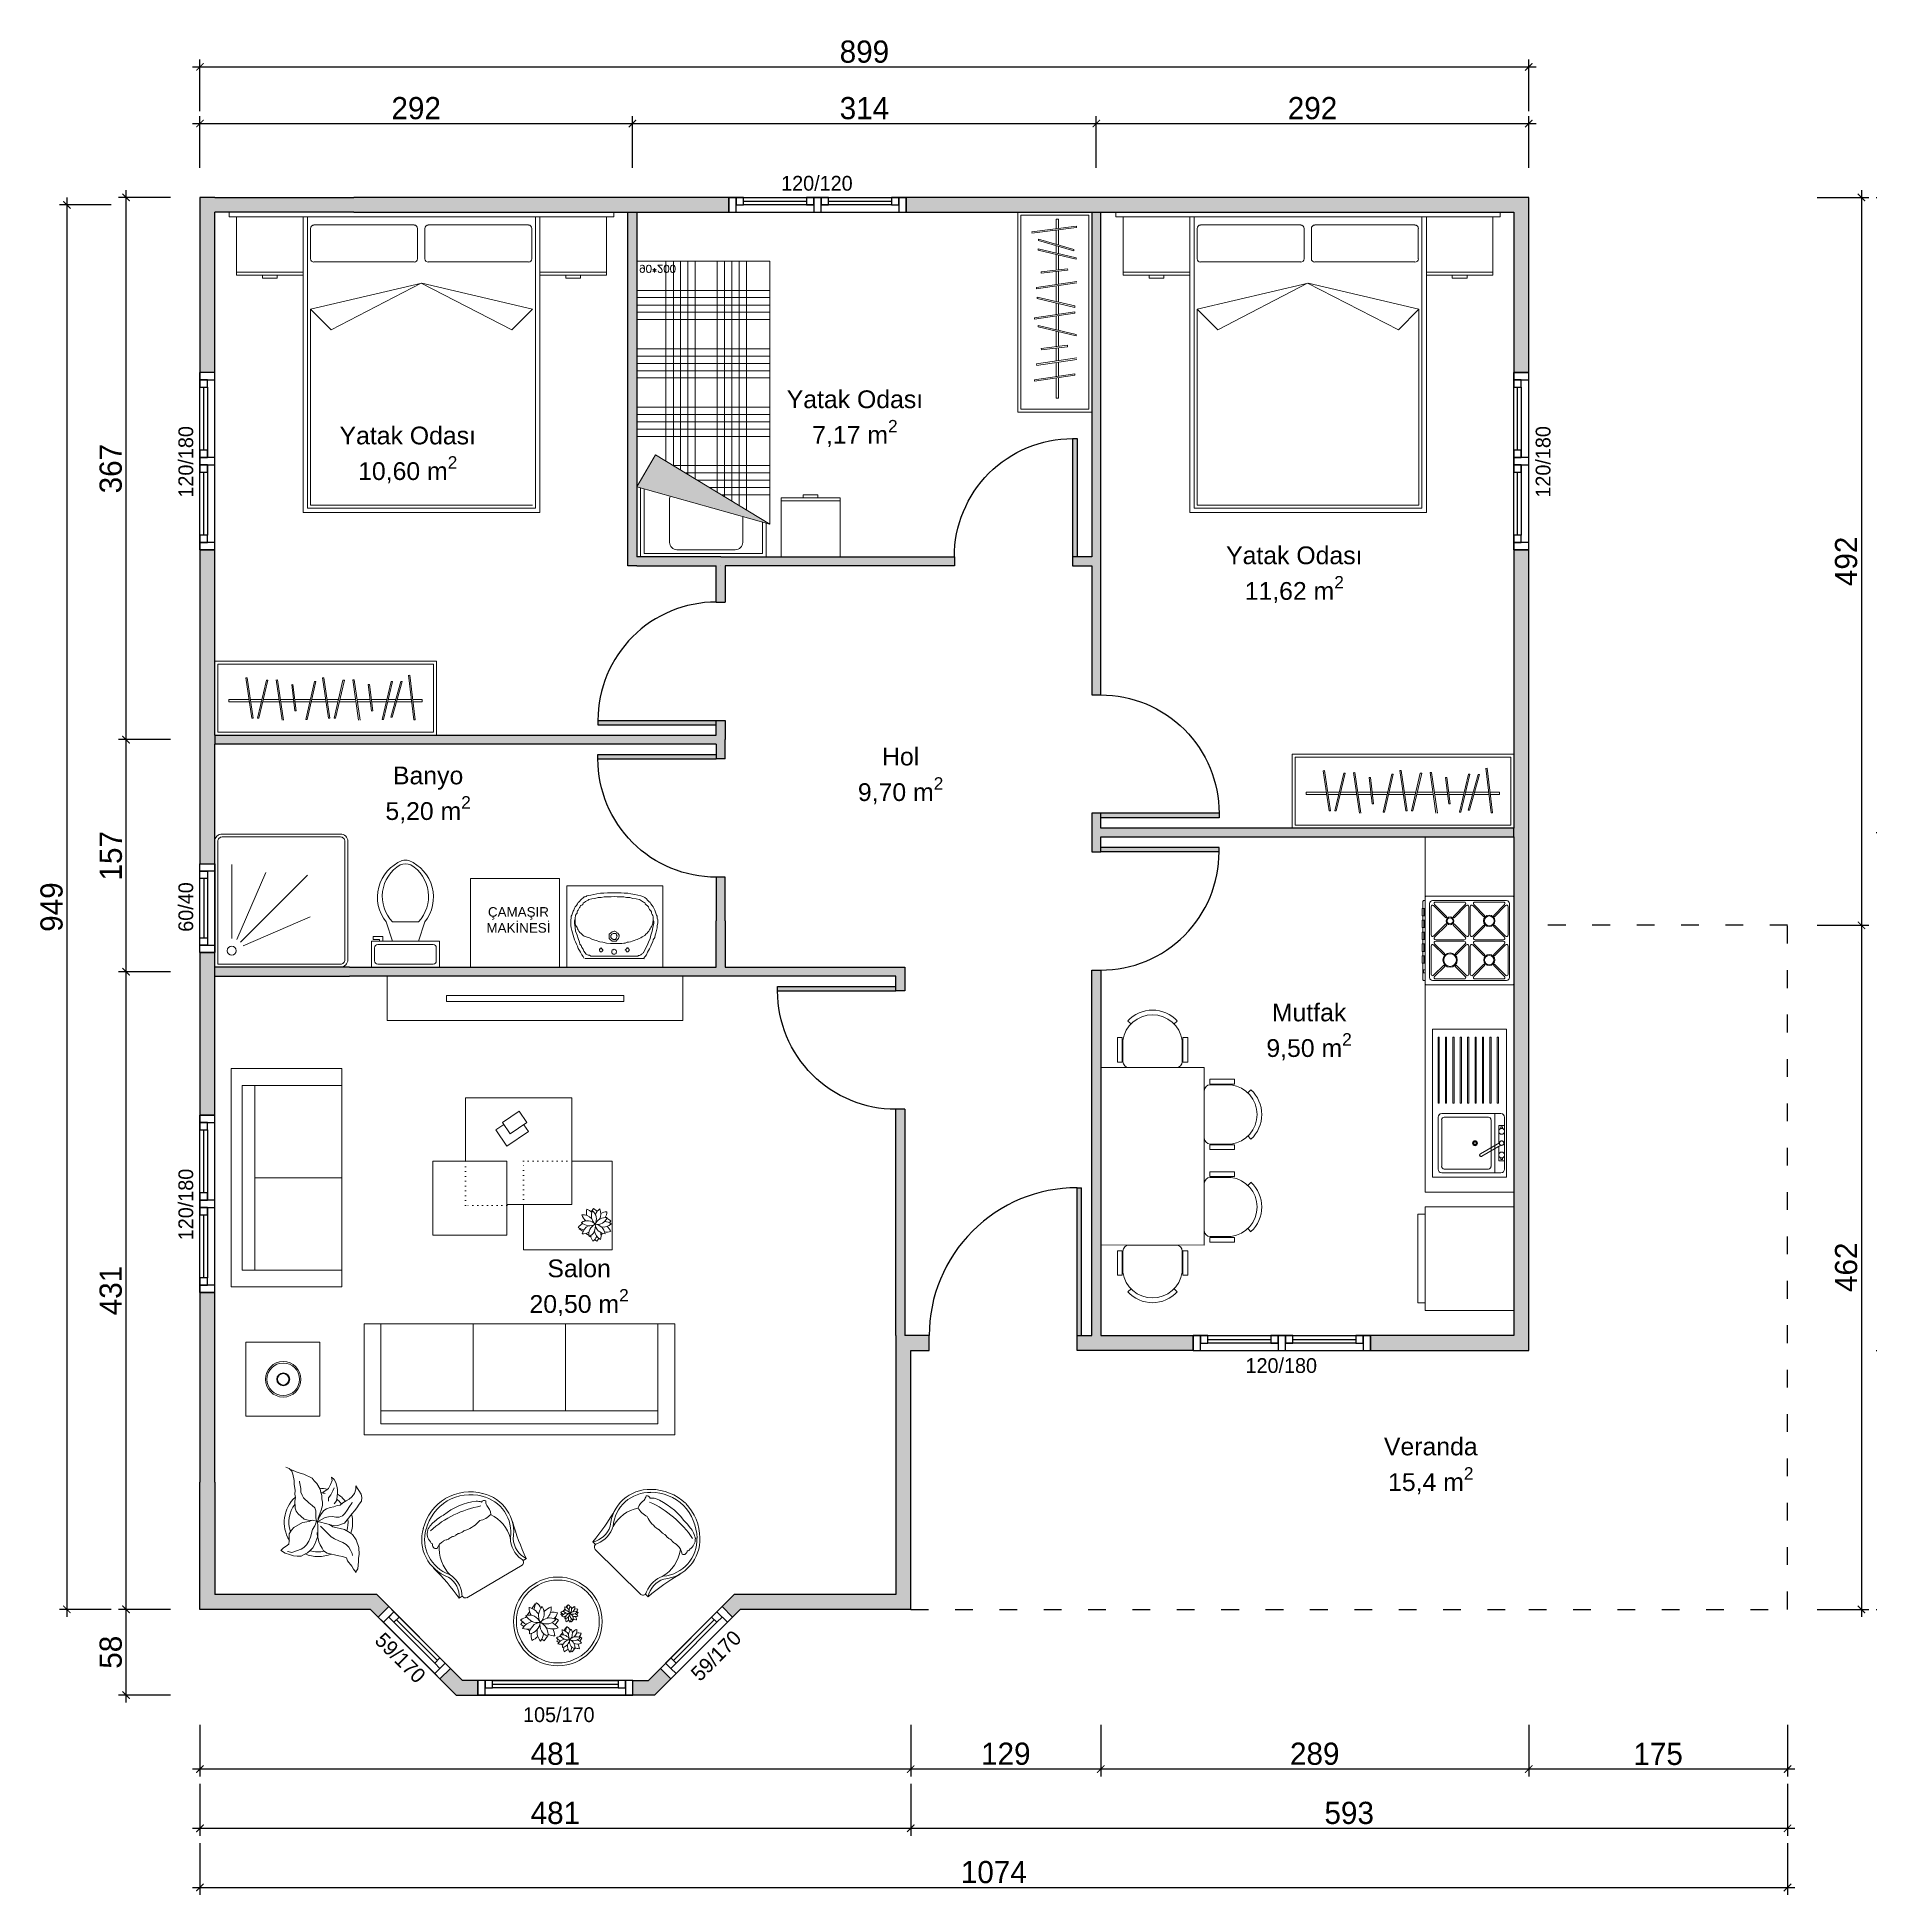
# Model space of a CAD drawing. Header units: inches. Extents: x 321 to 21697, y 7 to 6462.
# Drawn here: x 9138 to 10376, y 627 to 1883 of the extents above; entities that cross this region are included whole.
import ezdxf

# ---------------------------------------------------------------- set-up
doc = ezdxf.new("R2010")
doc.units = ezdxf.units.IN
doc.header["$MEASUREMENT"] = 0
doc.linetypes.add('ACAD_ISO03W100', pattern=[30, 12, -18])
doc.linetypes.add('DOT2', pattern=[3.175, 0, -3.175])
doc.layers.add('Kapı', color=154, linetype='Continuous', true_color=0x0c4697)
for name, color, linetype in [('Pencere', 141, 'Continuous'), ('PM-TARAMA PARAPET', 7, 'Continuous'), ('Veranda', 31, 'Continuous')]:
    doc.layers.add(name, color=color, linetype=linetype)
doc.layers.add('tefris', color=8, linetype='Continuous', lineweight=5)
doc.layers.add('tefriş', color=8, linetype='Continuous', lineweight=0)
doc.styles.add('DIŞ ÖLÇÜ', font='FRAMDCN.TTF', dxfattribs={"height": 15})
doc.styles.add('ROMANS', font='romans.shx')
doc.styles.get("Standard").update_dxf_attribs({"font": 'arial.ttf'})
doc.dimstyles.new('YAZI STİLİ', dxfattribs={"dimscale": 0.5, "dimtxt": 15, "dimasz": 10, "dimexe": 10, "dimexo": 10, "dimgap": 5, "dimtad": 1, "dimdec": 0, "dimtxsty": 'DIŞ ÖLÇÜ', "dimblk": 'ARCHTICK', "dimcen": 2.5, "dimdle": 10, "dimadec": 0, "dimazin": 0, "dimtfac": 1, "dimtdec": 0, "dimtix": 1, "dimtmove": 0, "dimatfit": 3, "dimldrblk": 'ARCHTICK', "dimfxl": 60, "dimfxlon": 1, "dimlwd": -1, "dimlwe": -1, "dimarcsym": 0})

msp = doc.modelspace()

# ---------------------------------------------------------------- texts
for s, width, gutter_width, heights, insert, char_height, attachment_point in [('{\\fFranklin Gothic Medium Cond|b0|i0|c0|p34;1\\fFranklin Gothic Medium Cond|b0|i0|c162|p34;2\\fFranklin Gothic Medium Cond|b0|i0|c0|p34;0/1\\fFranklin Gothic Medium Cond|b0|i0|c162|p34;2\\fFranklin Gothic Medium Cond|b0|i0|c0|p34;0}', 54.288, 12.5, [0], (9640.7, 1789.4), 10, 1), ('\\A1;\\pxqc;Yatak Odası\\P7,17 m{\\H0.7x;\\S2^ ;}', 105.157, 12.5, [40.8], (9638, 1644.4), 12, 1), ('\\A1;\\pxqc;Yatak Odası\\P10,60 m{\\H0.7x;\\S2^ ;}', 105.157, 12.5, [40.8], (9335.6, 1619.9), 12, 1), ('\\A1;\\pxqc;Yatak Odası\\P11,62 m{\\H0.7x;\\S2^ ;}', 105.157, 12.5, [40.8], (9935.1, 1538.9), 12, 1), ('\\A1;\\pxqc;Hol\\P9,70 m{\\H0.7x;\\S2^ ;}', 105.157, 12.5, [40.8], (9668.9, 1402.9), 12, 1), ('\\A1;\\pxqc;Banyo\\P5,20 m{\\H0.7x;\\S2^ ;}', 105.157, 12.5, [40.8], (9349.4, 1390.1), 12, 1), ('\\pxqc;ÇAMAŞIR \\PMAKİNESİ', 116.728, 8.1, [23.3], (9521.4, 1277.7), 6.479, 9), ('\\A1;\\pxqc;Mutfak\\P9,50 m{\\H0.7x;\\S2^ ;}', 105.157, 12.5, [40.8], (9945.1, 1229.9), 12, 1), ('\\A1;\\pxqc;Salon\\P20,50 m{\\H0.7x;\\S2^ ;}', 105.157, 12.5, [40.8], (9451.5, 1056.9), 12, 1), ('{\\fFranklin Gothic Medium Cond|b0|i0|c0|p34;1\\fFranklin Gothic Medium Cond|b0|i0|c162|p34;2\\fFranklin Gothic Medium Cond|b0|i0|c0|p34;0/1\\fFranklin Gothic Medium Cond|b0|i0|c162|p34;8\\fFranklin Gothic Medium Cond|b0|i0|c0|p34;0}', 54.288, 12.5, [0], (9954.7, 990.2), 10, 1), ('\\A1;\\pxqc;Veranda\\P15,4 m{\\H0.7x;\\S2^ ;}', 105.157, 12.5, [40.8], (10027.4, 936.5), 12, 1), ('{\\fFranklin Gothic Medium Cond|b0|i0|c162|p34;105\\fFranklin Gothic Medium Cond|b0|i0|c0|p34;/1\\fFranklin Gothic Medium Cond|b0|i0|c162|p34;7\\fFranklin Gothic Medium Cond|b0|i0|c0|p34;0}', 54.288, 12.5, [0], (9514.5, 754.2), 10, 3)]:
    msp.add_mtext_dynamic_manual_height_columns(s, width=width, gutter_width=gutter_width, heights=heights, dxfattribs=dict(insert=insert, char_height=char_height, attachment_point=attachment_point))
at = {"char_height": 10}
for s, insert, attachment_point, rotation in [('{\\fFranklin Gothic Medium Cond|b0|i0|c0|p34;1\\fFranklin Gothic Medium Cond|b0|i0|c162|p34;2\\fFranklin Gothic Medium Cond|b0|i0|c0|p34;0/1\\fFranklin Gothic Medium Cond|b0|i0|c162|p34;8\\fFranklin Gothic Medium Cond|b0|i0|c0|p34;0}', (9233.1, 1571.9), 1, 90), ('{\\fFranklin Gothic Medium Cond|b0|i0|c0|p34;1\\fFranklin Gothic Medium Cond|b0|i0|c162|p34;2\\fFranklin Gothic Medium Cond|b0|i0|c0|p34;0/1\\fFranklin Gothic Medium Cond|b0|i0|c162|p34;8\\fFranklin Gothic Medium Cond|b0|i0|c0|p34;0}', (10150.9, 1571.9), 1, 90), ('\\pxqc;{\\fFranklin Gothic Medium Cond|b0|i0|c162|p34;6\\fFranklin Gothic Medium Cond|b0|i0|c0|p34;0/\\fFranklin Gothic Medium Cond|b0|i0|c162|p34;4\\fFranklin Gothic Medium Cond|b0|i0|c0|p34;0}', (9233.1, 1322.3), 3, 90), ('{\\fFranklin Gothic Medium Cond|b0|i0|c0|p34;1\\fFranklin Gothic Medium Cond|b0|i0|c162|p34;2\\fFranklin Gothic Medium Cond|b0|i0|c0|p34;0/1\\fFranklin Gothic Medium Cond|b0|i0|c162|p34;8\\fFranklin Gothic Medium Cond|b0|i0|c0|p34;0}', (9233.1, 1069.9), 1, 90), ('{\\fFranklin Gothic Medium Cond|b0|i0|c162|p34;59\\fFranklin Gothic Medium Cond|b0|i0|c0|p34;/1\\fFranklin Gothic Medium Cond|b0|i0|c162|p34;7\\fFranklin Gothic Medium Cond|b0|i0|c0|p34;0}', (9401.2, 776.7), 3, 315), ('{\\fFranklin Gothic Medium Cond|b0|i0|c162|p34;59\\fFranklin Gothic Medium Cond|b0|i0|c0|p34;/1\\fFranklin Gothic Medium Cond|b0|i0|c162|p34;7\\fFranklin Gothic Medium Cond|b0|i0|c0|p34;0}', (9607.6, 807.1), 3, 45)]:
    msp.add_mtext_dynamic_manual_height_columns(s, width=54.288, gutter_width=12.5, heights=[0], dxfattribs=dict(at, insert=insert, attachment_point=attachment_point, rotation=rotation))

# ---------------------------------------------------------------- blocks, each defined once
blk = doc.blocks.new('_ArchTick')
at = {"color": 0, "linetype": 'ByBlock', "const_width": 0.15}
blk.add_lwpolyline([(-0.5, -0.5), (0.5, 0.5)], dxfattribs=at)
blk = doc.blocks.new('*D562')
at = {"color": 0, "transparency": 16777216}
for p, q in [((9242.7, 1824.8), (9545.1, 1824.8)), ((9247.7, 1794.8), (9247.7, 1829.8)), ((9540.1, 1794.8), (9540.1, 1829.8))]:
    blk.add_line(p, q, dxfattribs=at)
at = {"layer": 'Defpoints', "color": 0, "transparency": 16777216}
for p in [(9540.1, 1824.8), (9247.7, 1774.8), (9540.1, 1764.8)]:
    blk.add_point(p, dxfattribs=at)
at = {"color": 0, "transparency": 16777216, "xscale": 5, "yscale": 5, "zscale": 5, "rotation": 180}
blk.add_blockref('_ArchTick', (9247.7, 1824.8), dxfattribs=at)
at = {"color": 0, "transparency": 16777216, "xscale": 5, "yscale": 5, "zscale": 5}
blk.add_blockref('_ArchTick', (9540.1, 1824.8), dxfattribs=at)
at = {"color": 0, "transparency": 16777216, "insert": (9393.9, 1835.1), "char_height": 15, "attachment_point": 5, "style": 'DIŞ ÖLÇÜ'}
blk.add_mtext('292', dxfattribs=at)
blk = doc.blocks.new('*D563')
at = {"color": 0, "transparency": 16777216}
for p, q in [((9535.1, 1824.8), (9858.8, 1824.8)), ((9540.1, 1794.8), (9540.1, 1829.8)), ((9853.8, 1794.8), (9853.8, 1829.8))]:
    blk.add_line(p, q, dxfattribs=at)
at = {"layer": 'Defpoints', "color": 0, "transparency": 16777216}
for p in [(9853.8, 1824.8), (9540.1, 1764.8), (9853.8, 1764.8)]:
    blk.add_point(p, dxfattribs=at)
at = {"color": 0, "transparency": 16777216, "xscale": 5, "yscale": 5, "zscale": 5, "rotation": 180}
blk.add_blockref('_ArchTick', (9540.1, 1824.8), dxfattribs=at)
at = {"color": 0, "transparency": 16777216, "xscale": 5, "yscale": 5, "zscale": 5}
blk.add_blockref('_ArchTick', (9853.8, 1824.8), dxfattribs=at)
at = {"color": 0, "transparency": 16777216, "insert": (9697, 1835.1), "char_height": 15, "attachment_point": 5, "style": 'DIŞ ÖLÇÜ'}
blk.add_mtext('314', dxfattribs=at)
blk = doc.blocks.new('*D564')
at = {"color": 0, "transparency": 16777216}
for p, q in [((9848.8, 1824.8), (10151.2, 1824.8)), ((9853.8, 1794.8), (9853.8, 1829.8)), ((10146.2, 1794.8), (10146.2, 1829.8))]:
    blk.add_line(p, q, dxfattribs=at)
at = {"layer": 'Defpoints', "color": 0, "transparency": 16777216}
for p in [(10146.2, 1824.8), (10146.2, 1774.8), (9853.8, 1764.8)]:
    blk.add_point(p, dxfattribs=at)
at = {"color": 0, "transparency": 16777216, "xscale": 5, "yscale": 5, "zscale": 5, "rotation": 180}
blk.add_blockref('_ArchTick', (9853.8, 1824.8), dxfattribs=at)
at = {"color": 0, "transparency": 16777216, "xscale": 5, "yscale": 5, "zscale": 5}
blk.add_blockref('_ArchTick', (10146.2, 1824.8), dxfattribs=at)
at = {"color": 0, "transparency": 16777216, "insert": (10000, 1835.1), "char_height": 15, "attachment_point": 5, "style": 'DIŞ ÖLÇÜ'}
blk.add_mtext('292', dxfattribs=at)
blk = doc.blocks.new('*D565')
at = {"color": 0, "transparency": 16777216}
for p, q in [((10146.2, 742.4), (10146.2, 707.4)), ((10321.2, 742.4), (10321.2, 707.4)), ((10326.2, 712.4), (10141.2, 712.4))]:
    blk.add_line(p, q, dxfattribs=at)
at = {"layer": 'Defpoints', "color": 0, "transparency": 16777216}
for p in [(10146.2, 995.4), (10321.2, 820.4), (10146.2, 712.4)]:
    blk.add_point(p, dxfattribs=at)
at = {"color": 0, "transparency": 16777216, "xscale": 5, "yscale": 5, "zscale": 5, "rotation": 180}
blk.add_blockref('_ArchTick', (10146.2, 712.4), dxfattribs=at)
at = {"color": 0, "transparency": 16777216, "xscale": 5, "yscale": 5, "zscale": 5}
blk.add_blockref('_ArchTick', (10321.2, 712.4), dxfattribs=at)
at = {"color": 0, "transparency": 16777216, "insert": (10233.7, 722.6), "char_height": 15, "attachment_point": 5, "style": 'DIŞ ÖLÇÜ'}
blk.add_mtext('175', dxfattribs=at)
blk = doc.blocks.new('*D566')
at = {"color": 0, "transparency": 16777216}
for p, q in [((9856.8, 742.4), (9856.8, 707.4)), ((10146.2, 742.4), (10146.2, 707.4)), ((10151.2, 712.4), (9851.8, 712.4))]:
    blk.add_line(p, q, dxfattribs=at)
at = {"layer": 'Defpoints', "color": 0, "transparency": 16777216}
for p in [(9856.8, 1005.4), (10146.2, 995.4), (9856.8, 712.4)]:
    blk.add_point(p, dxfattribs=at)
at = {"color": 0, "transparency": 16777216, "xscale": 5, "yscale": 5, "zscale": 5, "rotation": 180}
blk.add_blockref('_ArchTick', (9856.8, 712.4), dxfattribs=at)
at = {"color": 0, "transparency": 16777216, "xscale": 5, "yscale": 5, "zscale": 5}
blk.add_blockref('_ArchTick', (10146.2, 712.4), dxfattribs=at)
at = {"color": 0, "transparency": 16777216, "insert": (10001.5, 722.7), "char_height": 15, "attachment_point": 5, "style": 'DIŞ ÖLÇÜ'}
blk.add_mtext('289', dxfattribs=at)
blk = doc.blocks.new('*D567')
at = {"color": 0, "transparency": 16777216}
for p, q in [((9728.3, 742.4), (9728.3, 707.4)), ((9856.8, 742.4), (9856.8, 707.4)), ((9861.8, 712.4), (9723.3, 712.4))]:
    blk.add_line(p, q, dxfattribs=at)
at = {"layer": 'Defpoints', "color": 0, "transparency": 16777216}
for p in [(9856.8, 1005.4), (9728.3, 820.4), (9728.3, 712.4)]:
    blk.add_point(p, dxfattribs=at)
at = {"color": 0, "transparency": 16777216, "xscale": 5, "yscale": 5, "zscale": 5, "rotation": 180}
blk.add_blockref('_ArchTick', (9728.3, 712.4), dxfattribs=at)
at = {"color": 0, "transparency": 16777216, "xscale": 5, "yscale": 5, "zscale": 5}
blk.add_blockref('_ArchTick', (9856.8, 712.4), dxfattribs=at)
at = {"color": 0, "transparency": 16777216, "insert": (9792.6, 722.7), "char_height": 15, "attachment_point": 5, "style": 'DIŞ ÖLÇÜ'}
blk.add_mtext('129', dxfattribs=at)
blk = doc.blocks.new('*D568')
at = {"color": 0, "transparency": 16777216}
for p, q in [((9247.7, 742.4), (9247.7, 707.4)), ((9728.3, 742.4), (9728.3, 707.4)), ((9733.3, 712.4), (9242.7, 712.4))]:
    blk.add_line(p, q, dxfattribs=at)
at = {"layer": 'Defpoints', "color": 0, "transparency": 16777216}
for p in [(9247.7, 820.4), (9728.3, 820.4), (9247.7, 712.4)]:
    blk.add_point(p, dxfattribs=at)
at = {"color": 0, "transparency": 16777216, "xscale": 5, "yscale": 5, "zscale": 5, "rotation": 180}
blk.add_blockref('_ArchTick', (9247.7, 712.4), dxfattribs=at)
at = {"color": 0, "transparency": 16777216, "xscale": 5, "yscale": 5, "zscale": 5}
blk.add_blockref('_ArchTick', (9728.3, 712.4), dxfattribs=at)
at = {"color": 0, "transparency": 16777216, "insert": (9488, 722.7), "char_height": 15, "attachment_point": 5, "style": 'DIŞ ÖLÇÜ'}
blk.add_mtext('481', dxfattribs=at)
blk = doc.blocks.new('*D569')
at = {"color": 0, "transparency": 16777216}
for p, q in [((9227.7, 820.4), (9192.7, 820.4)), ((9197.7, 757.4), (9197.7, 825.4)), ((9227.7, 762.4), (9192.7, 762.4))]:
    blk.add_line(p, q, dxfattribs=at)
at = {"layer": 'Defpoints', "color": 0, "transparency": 16777216}
for p in [(9197.7, 820.4), (9247.7, 820.4), (9421, 762.4)]:
    blk.add_point(p, dxfattribs=at)
at = {"color": 0, "transparency": 16777216, "xscale": 5, "yscale": 5, "zscale": 5}
for p, rotation in [((9197.7, 820.4), 90), ((9197.7, 762.4), 270)]:
    blk.add_blockref('_ArchTick', p, dxfattribs=dict(at, rotation=rotation))
at = {"color": 0, "transparency": 16777216, "insert": (9187.4, 791.4), "char_height": 15, "attachment_point": 5, "rotation": 90, "style": 'DIŞ ÖLÇÜ'}
blk.add_mtext('58', dxfattribs=at)
blk = doc.blocks.new('*D570')
at = {"color": 0, "transparency": 16777216}
for p, q in [((9197.7, 815.4), (9197.7, 1256.4)), ((9227.7, 1251.4), (9192.7, 1251.4)), ((9227.7, 820.4), (9192.7, 820.4))]:
    blk.add_line(p, q, dxfattribs=at)
at = {"layer": 'Defpoints', "color": 0, "transparency": 16777216}
for p in [(9197.7, 1251.4), (9257.7, 1251.4), (9247.7, 820.4)]:
    blk.add_point(p, dxfattribs=at)
at = {"color": 0, "transparency": 16777216, "xscale": 5, "yscale": 5, "zscale": 5}
for p, rotation in [((9197.7, 1251.4), 90), ((9197.7, 820.4), 270)]:
    blk.add_blockref('_ArchTick', p, dxfattribs=dict(at, rotation=rotation))
at = {"color": 0, "transparency": 16777216, "insert": (9187.4, 1035.9), "char_height": 15, "attachment_point": 5, "rotation": 90, "style": 'DIŞ ÖLÇÜ'}
blk.add_mtext('431', dxfattribs=at)
blk = doc.blocks.new('*D571')
at = {"color": 0, "transparency": 16777216}
for p, q in [((9227.7, 1408.3), (9192.7, 1408.3)), ((9197.7, 1246.4), (9197.7, 1413.3)), ((9227.7, 1251.4), (9192.7, 1251.4))]:
    blk.add_line(p, q, dxfattribs=at)
at = {"layer": 'Defpoints', "color": 0, "transparency": 16777216}
for p in [(9197.7, 1408.3), (9257.7, 1408.3), (9257.7, 1251.4)]:
    blk.add_point(p, dxfattribs=at)
at = {"color": 0, "transparency": 16777216, "xscale": 5, "yscale": 5, "zscale": 5}
for p, rotation in [((9197.7, 1408.3), 90), ((9197.7, 1251.4), 270)]:
    blk.add_blockref('_ArchTick', p, dxfattribs=dict(at, rotation=rotation))
at = {"color": 0, "transparency": 16777216, "insert": (9187.5, 1329.8), "char_height": 15, "attachment_point": 5, "rotation": 90, "style": 'DIŞ ÖLÇÜ'}
blk.add_mtext('157', dxfattribs=at)
blk = doc.blocks.new('*D572')
at = {"color": 0, "transparency": 16777216}
for p, q in [((9227.7, 1774.8), (9192.7, 1774.8)), ((9197.7, 1403.3), (9197.7, 1779.8)), ((9227.7, 1408.3), (9192.7, 1408.3))]:
    blk.add_line(p, q, dxfattribs=at)
at = {"layer": 'Defpoints', "color": 0, "transparency": 16777216}
for p in [(9197.7, 1774.8), (9247.7, 1774.8), (9257.7, 1408.3)]:
    blk.add_point(p, dxfattribs=at)
at = {"color": 0, "transparency": 16777216, "xscale": 5, "yscale": 5, "zscale": 5}
for p, rotation in [((9197.7, 1774.8), 90), ((9197.7, 1408.3), 270)]:
    blk.add_blockref('_ArchTick', p, dxfattribs=dict(at, rotation=rotation))
at = {"color": 0, "transparency": 16777216, "insert": (9187.4, 1591.5), "char_height": 15, "attachment_point": 5, "rotation": 90, "style": 'DIŞ ÖLÇÜ'}
blk.add_mtext('367', dxfattribs=at)
blk = doc.blocks.new('*D419')
at = {"color": 0, "transparency": 16777216}
for p, q in [((9242.7, 1863.1), (10151.2, 1863.1)), ((9247.7, 1833.1), (9247.7, 1868.1)), ((10146.2, 1833.1), (10146.2, 1868.1))]:
    blk.add_line(p, q, dxfattribs=at)
at = {"layer": 'Defpoints', "color": 0, "transparency": 16777216}
for p in [(10146.2, 1863.1), (10146.2, 1773.1), (9247.7, 1755.5)]:
    blk.add_point(p, dxfattribs=at)
at = {"color": 0, "transparency": 16777216, "xscale": 5, "yscale": 5, "zscale": 5, "rotation": 180}
blk.add_blockref('_ArchTick', (9247.7, 1863.1), dxfattribs=at)
at = {"color": 0, "transparency": 16777216, "xscale": 5, "yscale": 5, "zscale": 5}
blk.add_blockref('_ArchTick', (10146.2, 1863.1), dxfattribs=at)
at = {"color": 0, "transparency": 16777216, "insert": (9697, 1873.3), "char_height": 15, "attachment_point": 5, "style": 'DIŞ ÖLÇÜ'}
blk.add_mtext('899', dxfattribs=at)
blk = doc.blocks.new('*D573')
at = {"color": 0, "transparency": 16777216}
for p, q in [((10341.2, 1774.8), (10376.2, 1774.8)), ((10371.2, 1779.8), (10371.2, 1277.8)), ((10341.2, 1282.8), (10376.2, 1282.8))]:
    blk.add_line(p, q, dxfattribs=at)
at = {"layer": 'Defpoints', "color": 0, "transparency": 16777216}
for p in [(10146.2, 1774.8), (10146.2, 1282.8), (10371.2, 1282.8)]:
    blk.add_point(p, dxfattribs=at)
at = {"color": 0, "transparency": 16777216, "xscale": 5, "yscale": 5, "zscale": 5}
for p, rotation in [((10371.2, 1774.8), 90), ((10371.2, 1282.8), 270)]:
    blk.add_blockref('_ArchTick', p, dxfattribs=dict(at, rotation=rotation))
at = {"color": 0, "transparency": 16777216, "insert": (10360.9, 1528.8), "char_height": 15, "attachment_point": 5, "rotation": 90, "style": 'DIŞ ÖLÇÜ'}
blk.add_mtext('492', dxfattribs=at)
blk = doc.blocks.new('*D574')
at = {"color": 0, "transparency": 16777216}
for p, q in [((10341.2, 1282.8), (10376.2, 1282.8)), ((10371.2, 1287.8), (10371.2, 815.4)), ((10341.2, 820.4), (10376.2, 820.4))]:
    blk.add_line(p, q, dxfattribs=at)
at = {"layer": 'Defpoints', "color": 0, "transparency": 16777216}
for p in [(10146.2, 1282.8), (10321.2, 820.4), (10371.2, 820.4)]:
    blk.add_point(p, dxfattribs=at)
at = {"color": 0, "transparency": 16777216, "xscale": 5, "yscale": 5, "zscale": 5}
for p, rotation in [((10371.2, 1282.8), 90), ((10371.2, 820.4), 270)]:
    blk.add_blockref('_ArchTick', p, dxfattribs=dict(at, rotation=rotation))
at = {"color": 0, "transparency": 16777216, "insert": (10360.9, 1051.6), "char_height": 15, "attachment_point": 5, "rotation": 90, "style": 'DIŞ ÖLÇÜ'}
blk.add_mtext('462', dxfattribs=at)
blk = doc.blocks.new('*D575')
at = {"color": 0, "transparency": 16777216}
for p, q in [((9247.7, 702.4), (9247.7, 667.4)), ((9728.3, 702.4), (9728.3, 667.4)), ((9242.7, 672.4), (9733.3, 672.4))]:
    blk.add_line(p, q, dxfattribs=at)
at = {"layer": 'Defpoints', "color": 0, "transparency": 16777216}
for p in [(9247.7, 820.4), (9728.3, 820.4), (9728.3, 672.4)]:
    blk.add_point(p, dxfattribs=at)
at = {"color": 0, "transparency": 16777216, "xscale": 5, "yscale": 5, "zscale": 5, "rotation": 180}
blk.add_blockref('_ArchTick', (9247.7, 672.4), dxfattribs=at)
at = {"color": 0, "transparency": 16777216, "xscale": 5, "yscale": 5, "zscale": 5}
blk.add_blockref('_ArchTick', (9728.3, 672.4), dxfattribs=at)
at = {"color": 0, "transparency": 16777216, "insert": (9488, 682.7), "char_height": 15, "attachment_point": 5, "style": 'DIŞ ÖLÇÜ'}
blk.add_mtext('481', dxfattribs=at)
blk = doc.blocks.new('*D576')
at = {"color": 0, "transparency": 16777216}
for p, q in [((9728.3, 702.4), (9728.3, 667.4)), ((10321.2, 702.4), (10321.2, 667.4)), ((9723.3, 672.4), (10326.2, 672.4))]:
    blk.add_line(p, q, dxfattribs=at)
at = {"layer": 'Defpoints', "color": 0, "transparency": 16777216}
for p in [(9728.3, 820.4), (10321.2, 820.4), (10321.2, 672.4)]:
    blk.add_point(p, dxfattribs=at)
at = {"color": 0, "transparency": 16777216, "xscale": 5, "yscale": 5, "zscale": 5, "rotation": 180}
blk.add_blockref('_ArchTick', (9728.3, 672.4), dxfattribs=at)
at = {"color": 0, "transparency": 16777216, "xscale": 5, "yscale": 5, "zscale": 5}
blk.add_blockref('_ArchTick', (10321.2, 672.4), dxfattribs=at)
at = {"color": 0, "transparency": 16777216, "insert": (10024.8, 682.7), "char_height": 15, "attachment_point": 5, "style": 'DIŞ ÖLÇÜ'}
blk.add_mtext('593', dxfattribs=at)
blk = doc.blocks.new('*D421')
at = {"color": 0, "transparency": 16777216}
for p, q in [((9247.7, 662.4), (9247.7, 627.4)), ((10321.2, 662.4), (10321.2, 627.4)), ((9242.7, 632.4), (10326.2, 632.4))]:
    blk.add_line(p, q, dxfattribs=at)
at = {"layer": 'Defpoints', "color": 0, "transparency": 16777216}
for p in [(9247.7, 820.4), (10321.2, 820.4), (10321.2, 632.4)]:
    blk.add_point(p, dxfattribs=at)
at = {"color": 0, "transparency": 16777216, "xscale": 5, "yscale": 5, "zscale": 5, "rotation": 180}
blk.add_blockref('_ArchTick', (9247.7, 632.4), dxfattribs=at)
at = {"color": 0, "transparency": 16777216, "xscale": 5, "yscale": 5, "zscale": 5}
blk.add_blockref('_ArchTick', (10321.2, 632.4), dxfattribs=at)
at = {"color": 0, "transparency": 16777216, "insert": (9784.5, 642.7), "char_height": 15, "attachment_point": 5, "style": 'DIŞ ÖLÇÜ'}
blk.add_mtext('1074', dxfattribs=at)
blk = doc.blocks.new('*D422')
at = {"color": 0, "transparency": 16777216}
for p, q in [((9157.7, 1774.8), (9157.7, 815.4)), ((9187.7, 1769.8), (9152.7, 1769.8)), ((9187.7, 820.4), (9152.7, 820.4))]:
    blk.add_line(p, q, dxfattribs=at)
at = {"layer": 'Defpoints', "color": 0, "transparency": 16777216}
for p in [(9272.3, 1769.8), (9157.7, 820.4), (9272.3, 820.4)]:
    blk.add_point(p, dxfattribs=at)
at = {"color": 0, "transparency": 16777216, "xscale": 5, "yscale": 5, "zscale": 5}
for p, rotation in [((9157.7, 1769.8), 90), ((9157.7, 820.4), 270)]:
    blk.add_blockref('_ArchTick', p, dxfattribs=dict(at, rotation=rotation))
at = {"color": 0, "transparency": 16777216, "insert": (9147.4, 1295.1), "char_height": 15, "attachment_point": 5, "rotation": 90, "style": 'DIŞ ÖLÇÜ'}
blk.add_mtext('949', dxfattribs=at)
blk = doc.blocks.new('UUYJU')
at = {"layer": 'tefris'}
for p, q in [((47564.7, 13170.8), (47555.9, 13170.8)), ((47569.1, 13158.7), (47582.2, 13163.1)), ((47582.2, 13158.7), (47582.2, 13141.2)), ((47569.1, 13141.2), (47582.2, 13136.8)), ((47569.1, 13134.6), (47572.3, 13134.6)), ((47570.2, 13132.4), (47569.1, 13132.4)), ((47570.2, 13128), (47570.2, 13132.4)), ((47572.3, 13128), (47570.2, 13128)), ((47572.3, 13134.6), (47572.3, 13128))]:
    blk.add_line(p, q, dxfattribs=at)
blk.add_lwpolyline([(47569.1, 13173), (47551.5, 13173), (47551.5, 13126.9), (47569.1, 13126.9)], close=True, dxfattribs=at)
for points in [[(47553.7, 13168.6), (47553.7, 13131.3)], [(47566.9, 13131.3), (47566.9, 13168.6)], [(47555.9, 13129.1), (47564.7, 13129.1)]]:
    blk.add_lwpolyline(points, dxfattribs=at)
for centre, radius, start, end in [((47555.6, 13168.9), 1.94, 81.8699, 188.1301), ((47564.9, 13168.9), 1.94, 351.8699, 98.1301), ((47598.9, 13142.2), 26.7, 22.0285, 128.5307), ((47599.4, 13140.7), 24.9, 31.053, 133.6321), ((47612.7, 13149.9), 8.78, 335.7319, 24.2682), ((47615.2, 13149.9), 8.78, 344.8606, 15.1395), ((47598.9, 13157.7), 26.7, 231.4691, 337.9715), ((47599.4, 13159.2), 24.9, 226.3678, 328.9469), ((47555.6, 13131), 1.94, 171.8699, 278.1301), ((47564.9, 13131), 1.94, 261.8699, 8.1301)]:
    blk.add_arc(centre, radius, start, end, dxfattribs=at)
blk = doc.blocks.new('ty51h5tyht')
at = {"layer": 'tefris'}
for points in [[(1410, 1802.4), (1490, 1802.4, -0.414214), (1495, 1797.4), (1495, 1712.4), (1410, 1712.4, -0.414214), (1405, 1717.4), (1405, 1797.4, -0.414214)], [(1410, 1800.4), (1490, 1800.4, -0.414214), (1493, 1797.4), (1493, 1714.4), (1410, 1714.4, -0.414214), (1407, 1717.4), (1407, 1797.4, -0.414214)]]:
    blk.add_lwpolyline(points, format="xyb", close=True, dxfattribs=at)
for points in [[(1478, 1729.8), (1432.8, 1775.1)], [(1480.6, 1731.6), (1460.9, 1776.8)], [(1476.3, 1727.3), (1431.1, 1746.9)], [(1475.6, 1723.9), (1425.7, 1723.9)]]:
    blk.add_lwpolyline(points, dxfattribs=at)
blk.add_circle((1483.9, 1723.9), 3.03, dxfattribs=at)
blk = doc.blocks.new('saksı masa')
at = {"lineweight": 0, "elevation": 51}
for points in [[(42694.8, -80314.2), (42694.8, -80310.9), (42697.5, -80310.9)], [(42704.7, -80310.9), (42705.4, -80310.9)], [(42707.5, -80310.9), (42707.7, -80310.9)], [(42711.4, -80310.9), (42711.8, -80310.9), (42711.8, -80314.1)], [(42694.8, -80321.8), (42694.8, -80321.2)], [(42696.5, -80325.8), (42694.8, -80325.8), (42694.8, -80322.4)], [(42711.8, -80323.9), (42711.8, -80325.8), (42709.5, -80325.8)], [(42711.8, -80316.5), (42711.8, -80319.2)], [(42711.8, -80319.9), (42711.8, -80320.9)], [(42706.8, -80325.8), (42705.2, -80325.8)]]:
    blk.add_lwpolyline(points, dxfattribs=at)
at = {"linetype": 'ByBlock', "lineweight": 0}
for centre, radius, start, end in [((42703.6, -80310.8, 51), 7.29, 183.7527, 264.9553), ((42695.1, -80319.1, 51), 7.91, 7.4841, 81.2239), ((42704.6, -80309.9, 51), 7.21, 160.7524, 194.4914), ((42693.4, -80318.2, 51), 11.6, 46.6486, 67.7895), ((42709.5, -80312.5, 51), 8.58, 139.3987, 188.8676), ((42710.1, -80316.5, 51), 7.29, 111.7527, 192.9553), ((42695.5, -80312.5, 51), 9.31, 6.5068, 36.8699), ((42699.6, -80311, 51), 7.91, 295.4841, 9.2239), ((42711.3, -80317.1, 51), 7.21, 88.7524, 122.4914), ((42700, -80309, 51), 11.6, 334.6486, 355.7895), ((42700.1, -80327.2, 51), 11.6, 118.6486, 139.7895), ((42695.6, -80314, 51), 7.21, 232.7524, 266.4914), ((42695.4, -80323.5, 51), 9.31, 78.5069, 108.8699), ((42699.7, -80310.2, 51), 8.58, 211.3987, 260.8676), ((42701.5, -80325.9, 51), 7.91, 79.4841, 153.2239), ((42696.3, -80315.3, 51), 7.29, 255.7527, 336.9553), ((42705.7, -80327, 51), 9.31, 150.5068, 180.8699), ((42694.4, -80318.8, 51), 8.58, 283.3987, 332.8676), ((42709.9, -80321.9, 51), 7.91, 151.4841, 225.2239), ((42706.7, -80324.4, 51), 7.29, 39.7527, 120.9553), ((42708.7, -80312.7, 51), 7.91, 223.4841, 297.2239), ((42698.2, -80323.6, 51), 7.29, 327.7527, 48.9553), ((42712.3, -80318.3, 51), 9.31, 222.5069, 252.8699), ((42710.3, -80322.6, 51), 8.58, 67.3987, 116.8676), ((42701, -80326.5, 51), 8.58, 355.3987, 44.8676), ((42710.7, -80312.4, 51), 11.6, 262.6486, 283.7895), ((42706, -80309.3, 51), 9.31, 294.5068, 324.8699), ((42706.5, -80325.7, 51), 7.21, 16.7524, 50.4914), ((42710.7, -80323.7, 51), 11.6, 190.6486, 211.7895), ((42696.8, -80323.8, 51), 7.21, 304.7524, 338.4914)]:
    blk.add_arc(centre, radius, start, end, dxfattribs=at)
blk = doc.blocks.new('Bed-30')
blk.add_hatch(color=252).paths.add_polyline_path([(221801.4, -153262.6), (221711.4, -153287.7), (221724, -153309.5)])
for p, q in [((221713.9, -153287.1), (221713.9, -153240.4)), ((221713.9, -153240.4), (221798.9, -153240.4)), ((221798.9, -153240.4), (221798.9, -153263.3)), ((221801.4, -153262.6), (221711.4, -153287.7)), ((221801.4, -153440.4), (221801.4, -153262.6)), ((221711.4, -153287.7), (221711.4, -153440.4)), ((221711.4, -153440.4), (221801.4, -153440.4))]:
    blk.add_line(p, q)
at = {"linetype": 'Continuous'}
for p, q in [((221808.9, -153240.4), (221808.9, -153280.4)), ((221848.9, -153240.4), (221808.9, -153240.4)), ((221848.9, -153280.4), (221848.9, -153240.4)), ((221808.9, -153278.4), (221848.9, -153278.4)), ((221808.9, -153280.4), (221848.9, -153280.4)), ((221823.9, -153282.4), (221823.9, -153280.4)), ((221823.9, -153282.4), (221833.9, -153282.4)), ((221833.9, -153282.4), (221833.9, -153280.4))]:
    blk.add_line(p, q, dxfattribs=at)
at = {"color": 251}
for p, q in [((221775.6, -153278.2), (221775.6, -153440.4)), ((221780.5, -153275.2), (221780.5, -153440.4)), ((221785.5, -153272.2), (221785.5, -153440.4)), ((221765.7, -153284.2), (221765.7, -153440.4)), ((221770.6, -153281.2), (221770.6, -153440.4)), ((221736.1, -153302.2), (221736.1, -153440.4)), ((221741, -153299.2), (221741, -153440.4)), ((221745.9, -153296.2), (221745.9, -153440.4)), ((221750.9, -153293.2), (221750.9, -153440.4)), ((221731.1, -153305.4), (221731.1, -153440.4))]:
    blk.add_line(p, q, dxfattribs=at)
at = {"color": 252}
for p, q in [((221760.6, -153287.3), (221801.4, -153287.3)), ((221768.8, -153282.3), (221801.4, -153282.3)), ((221736.2, -153302.1), (221801.4, -153302.1)), ((221744.3, -153297.2), (221801.4, -153297.2)), ((221752.5, -153292.2), (221801.4, -153292.2)), ((221711.4, -153321.8), (221801.4, -153321.8)), ((221711.4, -153326.8), (221801.4, -153326.8)), ((221711.4, -153331.7), (221801.4, -153331.7)), ((221711.4, -153336.7), (221801.4, -153336.7)), ((221711.4, -153341.6), (221801.4, -153341.6)), ((221711.4, -153361.4), (221801.4, -153361.4)), ((221711.4, -153366.3), (221801.4, -153366.3)), ((221711.4, -153371.2), (221801.4, -153371.2)), ((221711.4, -153376.2), (221801.4, -153376.2)), ((221711.4, -153381.1), (221801.4, -153381.1)), ((221711.4, -153400.9), (221801.4, -153400.9)), ((221711.4, -153405.8), (221801.4, -153405.8)), ((221711.4, -153410.7), (221801.4, -153410.7)), ((221711.4, -153415.7), (221801.4, -153415.7)), ((221711.4, -153420.6), (221801.4, -153420.6))]:
    blk.add_line(p, q, dxfattribs=at)
for points in [[(221716.3, -153286.4), (221716.3, -153242.8), (221796.4, -153242.8), (221796.4, -153264)], [(221711.4, -153287.7), (221724, -153309.5), (221801.4, -153262.6)]]:
    blk.add_lwpolyline(points)
blk.add_lwpolyline([(221733.9, -153281.4, -0.081443), (221733.6, -153279.9), (221733.6, -153250.2, -0.414214), (221738.5, -153245.3), (221778, -153245.3, -0.414214), (221783, -153250.2), (221783, -153267.7)], format="xyb")
at = {"layer": 'Defpoints', "linetype": 'Continuous', "style": 'ROMANS'}
blk.add_text('90*200', height=4.99, dxfattribs=at).set_placement((221713.1, -153437.7))
blk = doc.blocks.new('dvsf')
at = {"layer": 'Pencere'}
for p, q in [((32956.7, -3784), (32922.1, -3749.3)), ((32929.1, -3749.3), (32956.7, -3776.9)), ((32958.5, -3775.1), (32930.9, -3747.6)), ((32960.2, -3773.4), (32932.7, -3745.8)), ((33116.4, -3773.4), (33144, -3745.8)), ((33118.1, -3775.1), (33145.7, -3747.6)), ((33119.9, -3784), (33154.6, -3749.3)), ((33147.5, -3749.3), (33119.9, -3776.9)), ((32995.8, -3788.6), (33080.8, -3788.6)), ((32995.8, -3791.1), (33080.8, -3791.1)), ((33119.9, -3784), (33116.4, -3780.5)), ((32990.8, -3798.6), (33085.8, -3798.6)), ((33080.8, -3793.6), (32995.8, -3793.6))]:
    blk.add_line(p, q, dxfattribs=at)
for points in [[(32922.1, -3749.3), (32918.5, -3745.8), (32925.6, -3738.7), (32929.1, -3742.3), (32922.1, -3749.3)], [(33154.6, -3749.3), (33158.1, -3745.8), (33151, -3738.7), (33147.5, -3742.3), (33154.6, -3749.3)], [(32932.7, -3745.8), (32929.1, -3749.3), (32925.6, -3745.8), (32929.1, -3742.3), (32932.7, -3745.8)], [(33144, -3745.8), (33147.5, -3749.3), (33151, -3745.8), (33147.5, -3742.3), (33144, -3745.8)], [(32963.8, -3776.9), (32960.2, -3780.5), (32956.7, -3776.9), (32960.2, -3773.4), (32963.8, -3776.9)], [(32960.2, -3787.5), (32956.7, -3784), (32963.8, -3776.9), (32967.3, -3780.5), (32960.2, -3787.5)], [(33112.8, -3776.9), (33116.4, -3780.5), (33119.9, -3776.9), (33116.4, -3773.4), (33112.8, -3776.9)], [(32985.8, -3798.6), (32990.8, -3798.6), (32990.8, -3788.6), (32985.8, -3788.6), (32985.8, -3798.6)], [(32990.8, -3788.6), (32990.8, -3793.6), (32995.8, -3793.6), (32995.8, -3788.6), (32990.8, -3788.6)], [(33080.8, -3788.6), (33080.8, -3793.6), (33085.8, -3793.6), (33085.8, -3788.6), (33080.8, -3788.6)], [(33085.8, -3798.6), (33090.8, -3798.6), (33090.8, -3788.6), (33085.8, -3788.6), (33085.8, -3798.6)]]:
    blk.add_lwpolyline(points, dxfattribs=at)
blk = doc.blocks.new('rtgrt2grtgr2tg')
at = {"layer": 'Pencere'}
for p, q in [((67456.1, -33.6), (67456.1, 66.4)), ((67458.6, 23.9), (67458.6, 66.4)), ((67461.1, 66.4), (67461.1, 18.9)), ((67466.1, -36.1), (67466.1, 68.9)), ((67461.1, 13.9), (67461.1, -33.6)), ((67458.6, -33.6), (67458.6, 8.9))]:
    blk.add_line(p, q, dxfattribs=at)
for points in [[(67466.1, 71.4), (67466.1, 76.4), (67456.1, 76.4), (67456.1, 71.4), (67466.1, 71.4)], [(67456.1, 66.4), (67461.1, 66.4), (67461.1, 71.4), (67456.1, 71.4), (67456.1, 66.4)], [(67456.1, 18.9), (67461.1, 18.9), (67461.1, 23.9), (67456.1, 23.9), (67456.1, 18.9)], [(67466.1, 13.9), (67466.1, 18.9), (67456.1, 18.9), (67456.1, 13.9), (67466.1, 13.9)], [(67456.1, 8.9), (67461.1, 8.9), (67461.1, 13.9), (67456.1, 13.9), (67456.1, 8.9)], [(67456.1, -38.6), (67461.1, -38.6), (67461.1, -33.6), (67456.1, -33.6), (67456.1, -38.6)], [(67466.1, -43.6), (67466.1, -38.6), (67456.1, -38.6), (67456.1, -43.6), (67466.1, -43.6)]]:
    blk.add_lwpolyline(points, dxfattribs=at)
blk = doc.blocks.new('*D416')
at = {"color": 0, "transparency": 16777216}
for p, q in [((10381.2, 1774.8), (10416.2, 1774.8)), ((10411.2, 1779.8), (10411.2, 1340.5)), ((10381.2, 1345.5), (10416.2, 1345.5))]:
    blk.add_line(p, q, dxfattribs=at)
at = {"layer": 'Defpoints', "color": 0, "transparency": 16777216}
for p in [(10186.2, 1774.8), (10176.2, 1345.5), (10411.2, 1345.5)]:
    blk.add_point(p, dxfattribs=at)
at = {"color": 0, "transparency": 16777216, "xscale": 5, "yscale": 5, "zscale": 5}
for p, rotation in [((10411.2, 1774.8), 90), ((10411.2, 1345.5), 270)]:
    blk.add_blockref('_ArchTick', p, dxfattribs=dict(at, rotation=rotation))
at = {"color": 0, "transparency": 16777216, "insert": (10400.9, 1560.2), "char_height": 15, "attachment_point": 5, "rotation": 90, "style": 'DIŞ ÖLÇÜ'}
blk.add_mtext('429', dxfattribs=at)
blk = doc.blocks.new('*D417')
at = {"color": 0, "transparency": 16777216}
for p, q in [((10381.2, 1345.5), (10416.2, 1345.5)), ((10411.2, 1350.5), (10411.2, 990.4)), ((10381.2, 995.4), (10416.2, 995.4))]:
    blk.add_line(p, q, dxfattribs=at)
at = {"layer": 'Defpoints', "color": 0, "transparency": 16777216}
for p in [(10176.2, 1345.5), (10186.2, 995.4), (10411.2, 995.4)]:
    blk.add_point(p, dxfattribs=at)
at = {"color": 0, "transparency": 16777216, "xscale": 5, "yscale": 5, "zscale": 5}
for p, rotation in [((10411.2, 1345.5), 90), ((10411.2, 995.4), 270)]:
    blk.add_blockref('_ArchTick', p, dxfattribs=dict(at, rotation=rotation))
at = {"color": 0, "transparency": 16777216, "insert": (10400.9, 1170.5), "char_height": 15, "attachment_point": 5, "rotation": 90, "style": 'DIŞ ÖLÇÜ'}
blk.add_mtext('350', dxfattribs=at)
blk = doc.blocks.new('*D418')
at = {"color": 0, "transparency": 16777216}
for p, q in [((10381.2, 995.4), (10416.2, 995.4)), ((10411.2, 1000.4), (10411.2, 815.4)), ((10381.2, 820.4), (10416.2, 820.4))]:
    blk.add_line(p, q, dxfattribs=at)
at = {"layer": 'Defpoints', "color": 0, "transparency": 16777216}
for p in [(10186.2, 995.4), (9768.3, 820.4), (10411.2, 820.4)]:
    blk.add_point(p, dxfattribs=at)
at = {"color": 0, "transparency": 16777216, "xscale": 5, "yscale": 5, "zscale": 5}
for p, rotation in [((10411.2, 995.4), 90), ((10411.2, 820.4), 270)]:
    blk.add_blockref('_ArchTick', p, dxfattribs=dict(at, rotation=rotation))
at = {"color": 0, "transparency": 16777216, "insert": (10401, 907.9), "char_height": 15, "attachment_point": 5, "rotation": 90, "style": 'DIŞ ÖLÇÜ'}
blk.add_mtext('175', dxfattribs=at)
blk = doc.blocks.new('*D420')
at = {"color": 0, "transparency": 16777216}
for p, q in [((10421.2, 1774.8), (10456.2, 1774.8)), ((10451.2, 1779.8), (10451.2, 815.4)), ((10421.2, 820.4), (10456.2, 820.4))]:
    blk.add_line(p, q, dxfattribs=at)
at = {"layer": 'Defpoints', "color": 0, "transparency": 16777216}
for p in [(10186.2, 1774.8), (10186.2, 820.4), (10451.2, 820.4)]:
    blk.add_point(p, dxfattribs=at)
at = {"color": 0, "transparency": 16777216, "xscale": 5, "yscale": 5, "zscale": 5}
for p, rotation in [((10451.2, 1774.8), 90), ((10451.2, 820.4), 270)]:
    blk.add_blockref('_ArchTick', p, dxfattribs=dict(at, rotation=rotation))
at = {"color": 0, "transparency": 16777216, "insert": (10440.9, 1297.6), "char_height": 15, "attachment_point": 5, "rotation": 90, "style": 'DIŞ ÖLÇÜ'}
blk.add_mtext('954', dxfattribs=at)

# ---------------------------------------------------------------- dimensions: what is measured, and where the dimension line sits
for base, p1, p2, picture, middle in [((10146.206, 1863.0508), (9247.7055, 1755.5334), (10146.206, 1773.0512), '*D419', (9696.9558, 1873.3255)), ((9540.1, 1824.8), (9247.7, 1774.8), (9540.1, 1764.8), '*D562', (9393.9, 1835.1)), ((10146.2, 712.4), (10321.2, 820.4), (10146.2, 995.4), '*D565', (10233.7, 722.6)), ((9728.3, 672.4), (9247.7, 820.4), (9728.3, 820.4), '*D575', (9488, 682.7)), ((10321.2055097, 632.404859), (9247.7055097, 820.404859), (10321.2055097, 820.404859), '*D421', (9784.4555097, 642.6795843))]:
    dim = msp.add_linear_dim(base=base, p1=p1, p2=p2, dimstyle='YAZI STİLİ')
    dim.commit()
    dim.dimension.update_dxf_attribs({"geometry": picture, "text_midpoint": middle})
for base, p1, p2, picture, middle in [((9853.8, 1824.8), (9540.1, 1764.8), (9853.8, 1764.8), '*D563', (9697, 1835.1)), ((10146.2, 1824.8), (9853.8, 1764.8), (10146.2, 1774.8), '*D564', (10000, 1835.1)), ((9728.3305097, 712.404859), (9856.8305097, 1005.404859), (9728.3305097, 820.404859), '*D567', (9792.5805097, 722.6795843)), ((9856.8, 712.4), (10146.2, 995.4), (9856.8, 1005.4), '*D566', (10001.5, 722.7)), ((9247.7, 712.4), (9728.3, 820.4), (9247.7, 820.4), '*D568', (9488, 722.7)), ((10321.2, 672.4), (9728.3, 820.4), (10321.2, 820.4), '*D576', (10024.8, 682.7))]:
    dim = msp.add_linear_dim(base=base, p1=p1, p2=p2, dimstyle='YAZI STİLİ', override={"dimtmove": 1})
    dim.commit()
    dim.dimension.update_dxf_attribs({"geometry": picture, "text_midpoint": middle})
for base, p1, p2, picture, middle in [((9157.7, 820.4), (9272.3, 1769.8), (9272.3, 820.4), '*D422', (9147.4, 1295.1)), ((10371.2, 1282.8), (10146.2, 1774.8), (10146.2, 1282.8), '*D573', (10360.9, 1528.8)), ((10411.2, 1345.5), (10186.2, 1774.8), (10176.2, 1345.5), '*D416', (10400.9, 1560.2)), ((10451.2, 820.4), (10186.2, 1774.8), (10186.2, 820.4), '*D420', (10440.9, 1297.6)), ((9197.7, 820.4), (9421, 762.4), (9247.7, 820.4), '*D569', (9187.4, 791.4))]:
    dim = msp.add_linear_dim(base=base, p1=p1, p2=p2, angle=90, dimstyle='YAZI STİLİ')
    dim.commit()
    dim.dimension.update_dxf_attribs({"geometry": picture, "text_midpoint": middle})
for base, p1, p2, picture, middle in [((9197.7055097, 1774.784859), (9257.7055084, 1408.284859), (9247.7055097, 1774.784859), '*D572', (9187.4307844, 1591.534859)), ((9197.7, 1408.3), (9257.7, 1251.4), (9257.7, 1408.3), '*D571', (9187.5, 1329.8)), ((10411.2, 995.4), (10176.2, 1345.5), (10186.2, 995.4), '*D417', (10400.9, 1170.5)), ((10371.2, 820.4), (10146.2, 1282.8), (10321.2, 820.4), '*D574', (10360.9, 1051.6)), ((9197.7, 1251.4), (9247.7, 820.4), (9257.7, 1251.4), '*D570', (9187.4, 1035.9)), ((10411.2, 820.4), (10186.2, 995.4), (9768.3, 820.4), '*D418', (10401, 907.9))]:
    dim = msp.add_linear_dim(base=base, p1=p1, p2=p2, angle=90, dimstyle='YAZI STİLİ', override={"dimtmove": 1})
    dim.commit()
    dim.dimension.update_dxf_attribs({"geometry": picture, "text_midpoint": middle})

# ---------------------------------------------------------------- hatches: boundary and pattern name
at = {"layer": 'Kapı', "transparency": 33554636}
h = msp.add_hatch(color=256, dxfattribs=at)
h.dxf.hatch_style = 1
h.paths.add_polyline_path([(9837.8, 1611.8), (9840.8, 1611.8), (9840.8, 1531.8), (9837.8, 1531.8)])
h = msp.add_hatch(color=256, dxfattribs=at)
h.dxf.hatch_style = 1
h.paths.add_polyline_path([(9596.8, 1421.3), (9596.8, 1418.3), (9516.8, 1418.3), (9516.8, 1421.3)])
h = msp.add_hatch(color=256, dxfattribs=at)
h.dxf.hatch_style = 1
h.paths.add_polyline_path([(9596.8, 1395.3), (9596.8, 1398.3), (9516.8, 1398.3), (9516.8, 1395.3)])
h = msp.add_hatch(color=256, dxfattribs=at)
h.dxf.hatch_style = 1
h.paths.add_polyline_path([(9856.8, 1358.5), (9856.8, 1355.5), (9936.8, 1355.5), (9936.8, 1358.5)])
h = msp.add_hatch(color=256, dxfattribs=at)
h.dxf.hatch_style = 1
h.paths.add_polyline_path([(9856.8, 1332.5), (9856.8, 1335.5), (9936.8, 1335.5), (9936.8, 1332.5)])
h = msp.add_hatch(color=256, dxfattribs=at)
h.dxf.hatch_style = 1
h.paths.add_polyline_path([(9718.3, 1238.4), (9718.3, 1241.4), (9638.3, 1241.4), (9638.3, 1238.4)])
h = msp.add_hatch(color=256, dxfattribs=at)
h.dxf.hatch_style = 1
h.paths.add_polyline_path([(9840.8, 1105.4), (9843.8, 1105.4), (9843.8, 1005.4), (9840.8, 1005.4)])
at = {"layer": 'PM-TARAMA PARAPET', "transparency": 33554687}
h = msp.add_hatch(color=256, dxfattribs=at)
h.dxf.hatch_style = 1
h.paths.add_polyline_path([(9740.8, 1005.4), (9728.3, 1005.4), (9724.3, 1005.4), (9724.3, 1125.9), (9724.3, 1158.4), (9718.3, 1158.4), (9718.3, 1125.9), (9718.3, 1005.4), (9718.3, 1000.4), (9718.3, 830.4), (9608.9, 830.4), (9600.7, 822.3), (9607.8, 815.2), (9613, 820.4), (9728.3, 820.4), (9728.3, 995.4), (9740.8, 995.4)])
h.paths.add_polyline_path([(9566.1, 773.5), (9559, 780.5), (9550.9, 772.4), (9540.5, 772.4), (9540.5, 762.4), (9555, 762.4)])
h.paths.add_polyline_path([(9435.5, 772.4), (9425.2, 772.4), (9417, 780.5), (9409.9, 773.5), (9421, 762.4), (9435.5, 762.4)])
h.paths.add_polyline_path([(9367.2, 830.4), (9257.7, 830.4), (9257.7, 906.3), (9257.7, 1034.5), (9247.7, 1034.5), (9247.7, 906.3), (9247.7, 820.4), (9363, 820.4), (9368.2, 815.2), (9375.3, 822.3)])
h.paths.add_polyline_path([(9919.3, 1005.4), (9856.8, 1005.4), (9856.8, 1252.5), (9850.8, 1252.5), (9850.8, 1005.4), (9840.8, 1005.4), (9840.8, 995.4), (9919.3, 995.4)])
h.paths.add_polyline_path([(10146.2, 1536.5), (10136.2, 1536.5), (10136.2, 1348.5), (9856.8, 1348.5), (9856.8, 1358.5), (9850.8, 1358.5), (9850.8, 1332.5), (9856.8, 1332.5), (9856.8, 1342.5), (10136.2, 1342.5), (10136.2, 1005.4), (10039.3, 1005.4), (10039.3, 995.4), (10146.2, 995.4)])
h.paths.add_polyline_path([(9257.7, 1248.4), (9348.8, 1248.4), (9474.3, 1248.4), (9599.8, 1248.4), (9718.3, 1248.4), (9718.3, 1238.4), (9724.3, 1238.4), (9724.3, 1254.4), (9602.8, 1254.4), (9602.8, 1285.8), (9602.8, 1315.3), (9596.8, 1315.3), (9596.8, 1285.8), (9596.8, 1254.4), (9474.3, 1254.4), (9348.8, 1254.4), (9257.7, 1254.4), (9257.7, 1264.4), (9247.7, 1264.4), (9247.7, 1154.5), (9257.7, 1154.5)])
h.paths.add_polyline_path([(9856.8, 1764.8), (10136.2, 1764.8), (10136.2, 1656.5), (10146.2, 1656.5), (10146.2, 1774.8), (9725.3, 1774.8), (9725.3, 1764.8), (9850.8, 1764.8), (9850.8, 1531.8), (9837.8, 1531.8), (9837.8, 1525.8), (9850.8, 1525.8), (9850.8, 1438.5), (9856.8, 1438.5)])
h.paths.add_polyline_path([(9257.7, 1536.5), (9247.7, 1536.5), (9247.7, 1408.3), (9247.7, 1324.4), (9257.7, 1324.4), (9257.7, 1405.3), (9383.2, 1405.3), (9508.7, 1405.3), (9596.8, 1405.3), (9596.8, 1395.3), (9602.8, 1395.3), (9602.8, 1408.3), (9602.8, 1421.3), (9596.8, 1421.3), (9596.8, 1411.3), (9508.7, 1411.3), (9383.2, 1411.3), (9257.7, 1411.3)])
h.paths.add_polyline_path([(9247.7, 1656.5), (9257.7, 1656.5), (9257.7, 1764.8), (9351.8, 1764.8), (9477.3, 1764.8), (9537.1, 1764.8), (9537.1, 1654.3), (9537.1, 1528.8), (9537.1, 1525.8), (9543.1, 1525.8), (9596.8, 1525.8), (9596.8, 1501.3), (9602.8, 1501.3), (9602.8, 1525.8), (9725.3, 1525.8), (9757.8, 1525.8), (9757.8, 1531.8), (9725.3, 1531.8), (9599.8, 1531.8), (9543.1, 1531.8), (9543.1, 1654.3), (9543.1, 1764.8), (9605.3, 1764.8), (9605.3, 1774.8), (9477.3, 1774.8), (9351.8, 1774.8), (9257.7, 1774.8), (9247.7, 1774.8)])

# ---------------------------------------------------------------- linework, layer by layer
for p, q in [((9257.7, 1774.8), (9351.8, 1774.8)), ((9605.3, 1774.8), (9725.3, 1774.8)), ((9247.7, 1769.8), (9247.7, 1656.5)), ((9351.8, 1764.8), (9257.7, 1764.8)), ((9257.7, 1656.5), (9257.7, 1764.8)), ((9537.1, 1764.8), (9543.1, 1764.8)), ((9605.3, 1764.8), (9725.3, 1764.8)), ((9850.8, 1764.8), (9856.8, 1764.8)), ((9247.7, 1536.5), (9247.7, 1656.5)), ((9257.7, 1656.5), (9247.7, 1656.5)), ((9257.7, 1536.5), (9257.7, 1656.5)), ((10136.2, 1536.5), (10136.2, 1656.5)), ((10146.2, 1536.5), (10146.2, 1656.5)), ((9757.8, 1531.8), (9757.8, 1525.8)), ((9596.8, 1501.3), (9602.8, 1501.3)), ((9596.8, 1421.3), (9602.8, 1421.3)), ((9257.7, 1411.3), (9257.7, 1405.3)), ((9602.8, 1395.3), (9596.8, 1395.3)), ((10136.2, 1342.5), (10136.2, 1348.5)), ((9247.7, 1264.4), (9247.7, 1324.4)), ((9257.7, 1264.4), (9257.7, 1324.4)), ((9602.8, 1315.3), (9596.8, 1315.3)), ((9247.7, 1264.4), (9247.7, 1154.5)), ((9257.7, 1254.4), (9257.7, 1264.4)), ((9257.7, 1248.4), (9257.7, 1254.4)), ((9257.7, 1154.5), (9257.7, 1248.4)), ((9724.3, 1238.4), (9718.3, 1238.4)), ((9724.3, 1158.4), (9718.3, 1158.4)), ((9247.7, 1154.5), (9257.7, 1154.5)), ((9247.7, 1034.5), (9247.7, 1154.5)), ((9257.7, 1034.5), (9257.7, 1154.5)), ((9919.3, 1005.4), (10039.3, 1005.4)), ((9718.3, 1000.4), (9718.3, 830.4)), ((9728.3, 820.4), (9728.3, 995.4)), ((9919.3, 995.4), (10039.3, 995.4)), ((9247.7, 820.4), (9247.7, 906.3)), ((9257.7, 906.3), (9257.7, 830.4)), ((9367.2, 830.4), (9257.7, 830.4)), ((9367.2, 830.4), (9375.3, 822.3)), ((9608.9, 830.4), (9600.7, 822.3)), ((9718.3, 830.4), (9608.9, 830.4)), ((9363, 820.4), (9247.7, 820.4)), ((9368.2, 815.2), (9363, 820.4)), ((9375.3, 822.3), (9368.2, 815.2)), ((9375.3, 822.3), (9417, 780.5)), ((9559, 780.5), (9600.7, 822.3)), ((9600.7, 822.3), (9607.8, 815.2)), ((9607.8, 815.2), (9613, 820.4)), ((9728.3, 820.4), (9613, 820.4)), ((9409.9, 773.5), (9368.2, 815.2)), ((9566.1, 773.5), (9607.8, 815.2)), ((9559, 780.5), (9566.1, 773.5)), ((9540.5, 772.4), (9435.5, 772.4)), ((9540.5, 762.4), (9435.5, 762.4))]:
    msp.add_line(p, q)
at = {"lineweight": 25}
for p, q in [((9247.7, 1324.4), (9257.7, 1324.4)), ((9247.7, 1264.4), (9257.7, 1264.4)), ((9740.8, 995.4), (9740.8, 1005.4)), ((9919.3, 1005.4), (9919.3, 995.4)), ((9919.3, 995.4), (9919.3, 1005.4)), ((10039.3, 1005.4), (10039.3, 995.4))]:
    msp.add_line(p, q, dxfattribs=at)
for points in [[(9257.7, 1774.8), (9247.7, 1774.8), (9247.7, 1769.8)], [(9477.3, 1774.8), (9351.8, 1774.8)], [(9543.1, 1764.8), (9605.3, 1764.8), (9605.3, 1774.8), (9477.3, 1774.8)], [(10136.2, 1656.5), (10146.2, 1656.5), (10146.2, 1774.8), (9725.3, 1774.8), (9725.3, 1764.8), (9850.8, 1764.8), (9850.8, 1531.8), (9837.8, 1531.8), (9837.8, 1525.8), (9850.8, 1525.8), (9850.8, 1438.5), (9856.8, 1438.5), (9856.8, 1764.8), (10136.2, 1764.8), (10136.2, 1656.5)], [(9351.8, 1764.8), (9477.3, 1764.8)], [(9477.3, 1764.8), (9537.1, 1764.8)], [(9537.1, 1654.3), (9537.1, 1654.3), (9537.1, 1764.8)], [(9543.1, 1764.8), (9543.1, 1654.3)], [(9537.1, 1528.8), (9537.1, 1654.3)], [(9543.1, 1654.3), (9543.1, 1654.3), (9543.1, 1531.8)], [(9257.7, 1411.3), (9257.7, 1536.5), (9247.7, 1536.5), (9247.7, 1408.3)], [(9850.8, 1332.5), (9856.8, 1332.5), (9856.8, 1342.5), (10136.2, 1342.5), (10136.2, 1005.4), (10039.3, 1005.4), (10039.3, 995.4), (10146.2, 995.4), (10146.2, 1536.5), (10136.2, 1536.5), (10136.2, 1348.5), (9856.8, 1348.5), (9856.8, 1358.5), (9850.8, 1358.5), (9850.8, 1332.5)], [(9543.1, 1525.8), (9537.1, 1525.8), (9537.1, 1528.8)], [(9599.8, 1531.8), (9543.1, 1531.8)], [(9543.1, 1525.8), (9596.8, 1525.8)], [(9596.8, 1501.3), (9596.8, 1525.8)], [(9599.8, 1531.8), (9599.8, 1531.8), (9725.3, 1531.8)], [(9725.3, 1525.8), (9602.8, 1525.8)], [(9602.8, 1525.8), (9602.8, 1501.3)], [(9725.3, 1531.8), (9757.8, 1531.8)], [(9757.8, 1525.8), (9725.3, 1525.8)], [(9596.8, 1411.3), (9596.8, 1421.3)], [(9602.8, 1421.3), (9602.8, 1408.3)], [(9247.7, 1408.3), (9247.7, 1324.4), (9257.7, 1324.4), (9257.7, 1405.3)], [(9257.7, 1411.3), (9383.2, 1411.3)], [(9383.2, 1411.3), (9508.7, 1411.3)], [(9508.7, 1411.3), (9596.8, 1411.3)], [(9602.8, 1395.3), (9602.8, 1408.3)], [(9383.2, 1405.3), (9257.7, 1405.3)], [(9508.7, 1405.3), (9383.2, 1405.3)], [(9596.8, 1405.3), (9508.7, 1405.3)], [(9596.8, 1405.3), (9596.8, 1395.3)], [(9596.8, 1315.3), (9596.8, 1285.8)], [(9602.8, 1285.8), (9602.8, 1315.3)], [(9596.8, 1254.4), (9596.8, 1285.8)], [(9602.8, 1285.8), (9602.8, 1254.4)], [(9348.8, 1254.4), (9257.7, 1254.4)], [(9257.7, 1248.4), (9348.8, 1248.4)], [(9348.8, 1254.4), (9474.3, 1254.4)], [(9474.3, 1248.4), (9348.8, 1248.4)], [(9474.3, 1254.4), (9596.8, 1254.4)], [(9599.8, 1248.4), (9474.3, 1248.4)], [(9718.3, 1248.4), (9599.8, 1248.4)], [(9602.8, 1254.4), (9724.3, 1254.4)], [(9718.3, 1238.4), (9718.3, 1248.4)], [(9724.3, 1254.4), (9724.3, 1254.4), (9724.3, 1238.4)], [(9840.8, 995.4), (9840.8, 1005.4), (9850.8, 1005.4), (9850.8, 1252.5), (9856.8, 1252.5), (9856.8, 1005.4), (9919.3, 1005.4), (9919.3, 995.4), (9840.8, 995.4)], [(9718.3, 1125.9), (9718.3, 1158.4)], [(9724.3, 1158.4), (9724.3, 1125.9)], [(9718.3, 1005.4), (9718.3, 1125.9)], [(9724.3, 1125.9), (9724.3, 1005.4)], [(9257.7, 906.3), (9257.7, 1034.5), (9247.7, 1034.5), (9247.7, 906.3)], [(9740.8, 1005.4), (9728.3, 1005.4)], [(9728.3, 995.4), (9740.8, 995.4)]]:
    msp.add_lwpolyline(points)
for points in [[(9599.8, 1525.8), (9599.8, 1525.8)], [(9435.5, 762.4), (9435.5, 772.4), (9425.2, 772.4), (9417, 780.5), (9409.9, 773.5), (9421, 762.4)], [(9540.5, 762.4), (9540.5, 772.4), (9550.9, 772.4), (9559, 780.5), (9566.1, 773.5), (9555, 762.4)]]:
    msp.add_lwpolyline(points, close=True)
at = {"color": 0}
for points in [[(9718.3, 1005.4), (9718.3, 1000.4)], [(9728.3, 1005.4), (9728.3, 1005.4), (9724.3, 1005.4)]]:
    msp.add_lwpolyline(points, dxfattribs=at)
at = {"layer": 'Kapı'}
for p, q in [((9837.8, 1611.8), (9840.8, 1611.8)), ((9516.8, 1421.3), (9516.8, 1418.3)), ((9516.8, 1395.3), (9516.8, 1398.3)), ((9936.8, 1358.5), (9936.8, 1355.5)), ((9936.8, 1332.5), (9936.8, 1335.5)), ((9638.3, 1238.4), (9638.3, 1241.4)), ((9840.8, 1105.4), (9843.8, 1105.4))]:
    msp.add_line(p, q, dxfattribs=at)
for points in [[(9757.8, 1531.8, -0.414214), (9837.8, 1611.8), (9837.8, 1531.8)], [(9596.8, 1501.3, 0.414214), (9516.8, 1421.3), (9596.8, 1421.3)], [(9856.8, 1438.5, -0.414214), (9936.8, 1358.5), (9856.8, 1358.5)], [(9596.8, 1315.3, -0.414214), (9516.8, 1395.3), (9596.8, 1395.3)], [(9856.8, 1252.5, 0.414214), (9936.8, 1332.5), (9856.8, 1332.5)], [(9718.3, 1158.4, -0.414214), (9638.3, 1238.4), (9718.3, 1238.4)], [(9840.8, 1005.4), (9840.8, 1105.4, 0.414214), (9740.8, 1005.4)]]:
    msp.add_lwpolyline(points, format="xyb", dxfattribs=at)
for points in [[(9840.8, 1611.8), (9840.8, 1531.8)], [(9516.8, 1418.3), (9596.8, 1418.3)], [(9516.8, 1398.3), (9596.8, 1398.3)], [(9936.8, 1355.5), (9856.8, 1355.5)], [(9936.8, 1335.5), (9856.8, 1335.5)], [(9638.3, 1241.4), (9718.3, 1241.4)], [(9843.8, 1005.4), (9843.8, 1105.4)]]:
    msp.add_lwpolyline(points, dxfattribs=at)
at = {"layer": 'Pencere'}
for p, q in [((9257.7, 1319.4), (9257.7, 1269.4)), ((9247.7, 1274.4), (9247.7, 1314.4)), ((9250.2, 1314.4), (9250.2, 1274.4)), ((9252.7, 1314.4), (9252.7, 1274.4))]:
    msp.add_line(p, q, dxfattribs=at)
for points in [[(9257.7, 1324.4), (9257.7, 1319.4), (9247.7, 1319.4), (9247.7, 1324.4), (9257.7, 1324.4)], [(9247.7, 1319.4), (9252.7, 1319.4), (9252.7, 1314.4), (9247.7, 1314.4), (9247.7, 1319.4)], [(9247.7, 1274.4), (9252.7, 1274.4), (9252.7, 1269.4), (9247.7, 1269.4), (9247.7, 1274.4)], [(9257.7, 1269.4), (9257.7, 1264.4), (9247.7, 1264.4), (9247.7, 1269.4), (9257.7, 1269.4)]]:
    msp.add_lwpolyline(points, dxfattribs=at)
at = {"layer": 'tefris'}
for p, q in [((9322.5, 1753.9), (9322.5, 1733.4)), ((9392.5, 1756.2), (9324.8, 1756.2)), ((9394.8, 1733.4), (9394.8, 1753.9)), ((9399.8, 1753.9), (9399.8, 1733.4)), ((9469.8, 1756.2), (9402.1, 1756.2)), ((9472.1, 1733.4), (9472.1, 1753.9)), ((9922, 1753.9), (9922, 1733.4)), ((9992, 1756.2), (9924.3, 1756.2)), ((9994.3, 1733.4), (9994.3, 1753.9)), ((9999.3, 1753.9), (9999.3, 1733.4)), ((10069.3, 1756.2), (10001.5, 1756.2)), ((10071.5, 1733.4), (10071.5, 1753.9)), ((9324.8, 1731.2), (9392.5, 1731.2)), ((9402.1, 1731.2), (9469.8, 1731.2)), ((9924.3, 1731.2), (9992, 1731.2)), ((10001.5, 1731.2), (10069.3, 1731.2)), ((9295, 1720.3), (9300, 1720.3)), ((9397.7, 1716.9), (9322.5, 1699.3)), ((9397.2, 1716.8), (9336.4, 1685.4)), ((9458.6, 1685.4), (9397.2, 1716.8)), ((9472.5, 1699.3), (9397.7, 1716.9)), ((9500, 1720.3), (9505, 1720.3)), ((9894.5, 1720.3), (9899.5, 1720.3)), ((9997.1, 1716.9), (9922, 1699.3)), ((9996.7, 1716.8), (9935.9, 1685.4)), ((10058.1, 1685.4), (9996.7, 1716.8)), ((10072, 1699.3), (9997.1, 1716.9)), ((10099.5, 1720.3), (10104.5, 1720.3)), ((9336.4, 1685.4), (9322.5, 1699.3)), ((9322.5, 1699.3), (9322.5, 1566.8)), ((9472.5, 1699.3), (9458.6, 1685.4)), ((9935.9, 1685.4), (9922, 1699.3)), ((9922, 1699.3), (9922, 1566.8)), ((10072, 1699.3), (10058.1, 1685.4)), ((10072, 1566.8), (10072, 1699.3)), ((9322.5, 1566.8), (9472.5, 1566.8)), ((9922, 1566.8), (10072, 1566.8)), ((10074.2, 1294.2), (10074.2, 1289.2)), ((10076.2, 1294.2), (10074.2, 1294.2)), ((10075.1, 1299.5), (10074.6, 1299)), ((10074.6, 1299), (10074.6, 1294.2)), ((10076.2, 1299.5), (10075.1, 1299.5)), ((10075.2, 1294.2), (10075.2, 1289.2)), ((10075.7, 1294.2), (10075.7, 1289.2)), ((10076.2, 1302), (10076.7, 1302.5)), ((10135.7, 1302.5), (10076.7, 1302.5)), ((10079.2, 1297.5), (10079.2, 1247.5)), ((10080.2, 1295.4), (10080.2, 1276.2)), ((10131.2, 1299.5), (10081.2, 1299.5)), ((10081.9, 1296.1), (10090.1, 1287.9)), ((10082.6, 1296.8), (10090.8, 1288.6)), ((10102.6, 1298.5), (10083.3, 1298.5)), ((10103.3, 1296.8), (10095.1, 1288.6)), ((10104, 1296.1), (10095.8, 1287.9)), ((10105.7, 1295.4), (10105.7, 1276.2)), ((10106.7, 1295.4), (10106.7, 1276.2)), ((10115.9, 1288.6), (10108.4, 1296.1)), ((10116.6, 1289.3), (10109.1, 1296.8)), ((10129.1, 1298.5), (10109.8, 1298.5)), ((10129.8, 1296.8), (10122.3, 1289.3)), ((10130.5, 1296.1), (10123, 1288.6)), ((10132.2, 1295.4), (10132.2, 1276.2)), ((10133.2, 1297.5), (10133.2, 1247.5)), ((10136.2, 1302), (10135.7, 1302.5)), ((10136.2, 1302), (10136.2, 1243)), ((10076.2, 1289.2), (10074.2, 1289.2)), ((10074.2, 1286.2), (10074.2, 1281.2)), ((10076.2, 1286.2), (10074.2, 1286.2)), ((10076.2, 1281.2), (10074.2, 1281.2)), ((10074.6, 1289.2), (10074.6, 1286.2)), ((10074.6, 1281.2), (10074.6, 1278.2)), ((10075.2, 1286.2), (10075.2, 1281.2)), ((10075.7, 1286.2), (10075.7, 1281.2)), ((10090.1, 1283.7), (10081.9, 1275.5)), ((10090.8, 1283), (10082.6, 1274.7)), ((10090.8, 1288.6), (10090.1, 1287.9)), ((10090.1, 1283.7), (10090.8, 1283)), ((10095.1, 1288.6), (10095.8, 1287.9)), ((10095.8, 1283.7), (10095.1, 1283)), ((10095.1, 1283), (10103.3, 1274.7)), ((10095.8, 1283.7), (10104, 1275.5)), ((10115.9, 1283), (10108.4, 1275.5)), ((10116.6, 1282.3), (10109.1, 1274.7)), ((10116.6, 1289.3), (10115.9, 1288.6)), ((10116.6, 1282.3), (10115.9, 1283)), ((10123, 1288.6), (10122.3, 1289.3)), ((10123, 1283), (10122.3, 1282.3)), ((10129.8, 1274.7), (10122.3, 1282.3)), ((10130.5, 1275.5), (10123, 1283)), ((10076.2, 1278.2), (10074.2, 1278.2)), ((10074.2, 1278.2), (10074.2, 1273.2)), ((10076.2, 1273.2), (10074.2, 1273.2)), ((10076.2, 1270.2), (10074.2, 1270.2)), ((10074.2, 1270.2), (10074.2, 1265.2)), ((10074.6, 1273.2), (10074.6, 1270.2)), ((10075.2, 1278.2), (10075.2, 1273.2)), ((10075.2, 1270.2), (10075.2, 1265.2)), ((10075.7, 1278.2), (10075.7, 1273.2)), ((10075.7, 1270.2), (10075.7, 1265.2)), ((10080.2, 1268.9), (10080.2, 1249.7)), ((10081.9, 1269.6), (10088.7, 1262.8)), ((10082.6, 1270.3), (10089.4, 1263.5)), ((10102.6, 1273), (10083.3, 1273)), ((10102.6, 1272), (10083.3, 1272)), ((10103.3, 1270.3), (10096.5, 1263.5)), ((10104, 1269.6), (10097.2, 1262.8)), ((10105.7, 1268.9), (10105.7, 1249.7)), ((10106.7, 1268.9), (10106.7, 1249.7)), ((10108.4, 1269.6), (10115.9, 1262.1)), ((10109.1, 1270.3), (10116.6, 1262.8)), ((10129.1, 1273), (10109.8, 1273)), ((10129.1, 1272), (10109.8, 1272)), ((10122.3, 1262.8), (10129.8, 1270.3)), ((10123, 1262.1), (10130.5, 1269.6)), ((10132.2, 1268.9), (10132.2, 1249.7)), ((10076.2, 1265.2), (10074.2, 1265.2)), ((10076.2, 1262.2), (10074.2, 1262.2)), ((10074.2, 1262.2), (10074.2, 1257.2)), ((10076.2, 1257.2), (10074.2, 1257.2)), ((10074.6, 1265.2), (10074.6, 1262.2)), ((10075.2, 1262.2), (10075.2, 1257.2)), ((10075.7, 1262.2), (10075.7, 1257.2)), ((10089.4, 1263.5), (10088.7, 1262.8)), ((10096.5, 1263.5), (10097.2, 1262.8)), ((10108.4, 1249), (10115.9, 1256.5)), ((10115.9, 1262.1), (10116.6, 1262.8)), ((10115.9, 1256.5), (10116.6, 1255.8)), ((10122.3, 1262.8), (10123, 1262.1)), ((10122.3, 1255.8), (10123, 1256.5)), ((10123, 1256.5), (10130.5, 1249)), ((10076.2, 1252.7), (10075.1, 1252.7)), ((10075.1, 1252.7), (10075.1, 1250.7)), ((10076.2, 1250.7), (10075.1, 1250.7)), ((10088.7, 1255.8), (10081.9, 1249)), ((10089.4, 1255), (10082.6, 1248.2)), ((10088.7, 1255.8), (10089.4, 1255)), ((10097.2, 1255.8), (10096.5, 1255)), ((10096.5, 1255), (10103.3, 1248.2)), ((10097.2, 1255.8), (10104, 1249)), ((10109.1, 1248.2), (10116.6, 1255.8)), ((10122.3, 1255.8), (10129.8, 1248.2)), ((10136.2, 1243), (10135.7, 1242.5)), ((9877.3, 1216.1), (9875.2, 1218.1)), ((9906.4, 1216.1), (9908.5, 1218.1)), ((9868.1, 1207), (9868.1, 1190.3)), ((9871.2, 1207), (9868.1, 1207)), ((9871.2, 1190.3), (9871.2, 1207)), ((9912.4, 1190.3), (9912.4, 1207)), ((9912.4, 1207), (9915.6, 1207)), ((9915.6, 1207), (9915.6, 1190.3)), ((10131.2, 1212.5), (10130.2, 1212.5)), ((9871.8, 1204.9), (9871.8, 1190.6)), ((9911.8, 1195.8), (9911.8, 1204.9)), ((9911.8, 1190.6), (9911.8, 1195.8)), ((9868.1, 1190.3), (9871.2, 1190.3)), ((9875.8, 1186.6), (9907.9, 1186.6)), ((9915.6, 1190.3), (9912.4, 1190.3)), ((9926.8, 1171), (9926.8, 1138.9)), ((9947.2, 1178.7), (9930.5, 1178.7)), ((9930.5, 1178.7), (9930.5, 1175.5)), ((9930.5, 1175.5), (9947.2, 1175.5)), ((9945, 1174.9), (9930.8, 1174.9)), ((9947.2, 1175.5), (9947.2, 1178.7)), ((9956.3, 1169.5), (9958.3, 1171.6)), ((9930.5, 1134.3), (9947.2, 1134.3)), ((9930.5, 1131.2), (9930.5, 1134.3)), ((9947.2, 1131.2), (9930.5, 1131.2)), ((9930.8, 1134.9), (9936, 1134.9)), ((9936, 1134.9), (9945, 1134.9)), ((9947.2, 1134.3), (9947.2, 1131.2)), ((9956.3, 1140.4), (9958.3, 1138.3)), ((9926.8, 1108.4), (9926.8, 1076.3)), ((9947.2, 1116.1), (9930.5, 1116.1)), ((9930.5, 1116.1), (9930.5, 1112.9)), ((9930.5, 1112.9), (9947.2, 1112.9)), ((9945, 1112.4), (9930.8, 1112.4)), ((9947.2, 1112.9), (9947.2, 1116.1)), ((9956.3, 1106.9), (9958.3, 1109)), ((9930.5, 1071.8), (9947.2, 1071.8)), ((9930.5, 1068.6), (9930.5, 1071.8)), ((9947.2, 1068.6), (9930.5, 1068.6)), ((9930.8, 1072.4), (9936, 1072.4)), ((9936, 1072.4), (9945, 1072.4)), ((9947.2, 1071.8), (9947.2, 1068.6)), ((9956.3, 1077.8), (9958.3, 1075.7)), ((9868.1, 1046.2), (9868.1, 1062.8)), ((9868.1, 1062.8), (9871.2, 1062.8)), ((9871.2, 1062.8), (9871.2, 1046.2)), ((9871.8, 1048.3), (9871.8, 1062.6)), ((9875.8, 1066.5), (9907.9, 1066.5)), ((9911.8, 1062.6), (9911.8, 1057.3)), ((9911.8, 1057.3), (9911.8, 1048.3)), ((9912.4, 1062.8), (9912.4, 1046.2)), ((9915.6, 1062.8), (9912.4, 1062.8)), ((9915.6, 1046.2), (9915.6, 1062.8)), ((9871.2, 1046.2), (9868.1, 1046.2)), ((9912.4, 1046.2), (9915.6, 1046.2)), ((9877.3, 1037.1), (9875.2, 1035)), ((9906.4, 1037.1), (9908.5, 1035)), ((10071.2, 1027.5), (10076.2, 1027.5)), ((9356.8, 898.2), (9353.1, 904)), ((9466.2, 853.4), (9468.4, 854.7)), ((9515.1, 864.2), (9513.3, 866)), ((9514.9, 860.9), (9545.7, 830.5)), ((9465.6, 850.2), (9428.2, 828.2)), ((9425.1, 829.3), (9422.9, 828)), ((9549, 830.7), (9550.8, 828.9))]:
    msp.add_line(p, q, dxfattribs=at)
at = {"layer": 'tefris', "lineweight": 0}
for p, q in [((9840.5, 1755.3), (9810.3, 1751.6)), ((9840.5, 1754.4), (9810.3, 1750.7)), ((9838.7, 1739.7), (9814.6, 1746.6)), ((9838.7, 1738.8), (9814.6, 1745.7)), ((9840.1, 1734), (9814.5, 1740)), ((9840.1, 1733.1), (9814.5, 1739.1)), ((9834.4, 1726.6), (9816.6, 1724.5)), ((9834.4, 1725.7), (9816.6, 1723.6)), ((9840.7, 1718), (9813.4, 1714)), ((9840.7, 1717.1), (9813.4, 1713.1)), ((9839.3, 1697.5), (9812, 1693.5)), ((9839.3, 1696.5), (9812, 1692.6)), ((9839.3, 1701.5), (9813.7, 1707.4)), ((9839.3, 1700.5), (9813.7, 1706.5)), ((9840.1, 1682.2), (9814.5, 1688.2)), ((9840.1, 1681.3), (9814.5, 1687.3)), ((9834.4, 1674.9), (9816.6, 1672.7)), ((9834.4, 1673.9), (9816.6, 1671.8)), ((9840.7, 1666.3), (9813.4, 1662.3)), ((9840.7, 1665.3), (9813.4, 1661.3)), ((9839.3, 1655.5), (9812, 1651.5)), ((9839.3, 1654.6), (9812.1, 1650.6)), ((9282.7, 1422.8), (9278.7, 1450)), ((9283.6, 1422.8), (9279.6, 1450.1)), ((9286.7, 1422.8), (9292.7, 1448.4)), ((9287.6, 1422.8), (9293.6, 1448.4)), ((9303.3, 1421.4), (9299.3, 1448.7)), ((9304.2, 1421.4), (9300.2, 1448.7)), ((9311.9, 1427.7), (9309.7, 1445.5)), ((9312.8, 1427.7), (9310.6, 1445.5)), ((9319.2, 1422), (9325.2, 1447.7)), ((9320.1, 1422), (9326.1, 1447.7)), ((9334.5, 1422.8), (9330.5, 1450.1)), ((9335.4, 1422.8), (9331.4, 1450.1)), ((9338.5, 1422.8), (9344.4, 1448.4)), ((9339.4, 1422.8), (9345.4, 1448.4)), ((9355, 1421.4), (9351, 1448.7)), ((9356, 1421.4), (9352, 1448.7)), ((9363.6, 1427.7), (9361.5, 1445.5)), ((9364.6, 1427.7), (9362.4, 1445.5)), ((9371, 1422), (9377, 1447.7)), ((9371.9, 1422), (9377.9, 1447.7)), ((9376.7, 1423.4), (9383.6, 1447.5)), ((9377.6, 1423.4), (9384.5, 1447.5)), ((9392.3, 1421.6), (9388.6, 1451.8)), ((9393.3, 1421.6), (9389.6, 1451.8)), ((10011.2, 1360.1), (10007.2, 1387.2)), ((10012.1, 1360.1), (10008.1, 1387.4)), ((10015.2, 1360.1), (10021.2, 1385.7)), ((10016.1, 1360.1), (10022.1, 1385.7)), ((10031.8, 1358.7), (10027.8, 1386)), ((10032.7, 1358.7), (10028.7, 1386)), ((10040.4, 1365), (10038.2, 1382.8)), ((10041.3, 1365), (10039.1, 1382.8)), ((10047.7, 1359.3), (10053.7, 1384.9)), ((10048.6, 1359.3), (10054.6, 1384.9)), ((10063, 1360.1), (10059, 1387.4)), ((10063.9, 1360.1), (10059.9, 1387.4)), ((10067, 1360.1), (10072.9, 1385.7)), ((10067.9, 1360.1), (10073.9, 1385.7)), ((10083.5, 1358.7), (10079.5, 1386)), ((10084.5, 1358.7), (10080.5, 1386)), ((10092.1, 1365), (10090, 1382.8)), ((10093.1, 1365), (10090.9, 1382.8)), ((10099.5, 1359.3), (10105.5, 1384.9)), ((10100.4, 1359.3), (10106.4, 1384.9)), ((10105.2, 1360.7), (10112.1, 1384.7)), ((10106.1, 1360.7), (10113, 1384.7)), ((10120.8, 1358.8), (10117.1, 1389)), ((10121.8, 1358.8), (10118.1, 1389)), ((9342.6, 890.8), (9344.4, 892.3)), ((9344.4, 892.3), (9346.6, 893.8)), ((9346.6, 893.8), (9348.6, 894.9)), ((9348.6, 894.9), (9350.4, 896.4)), ((9350.4, 896.4), (9352.3, 898.6)), ((9352.3, 898.6), (9353.2, 901.7)), ((9353.2, 901.7), (9353.1, 904)), ((9356.9, 893.6), (9355.3, 891.5)), ((9356.8, 898.2), (9357.2, 896)), ((9357.2, 896), (9356.9, 893.6)), ((9327.3, 879.9), (9328.3, 882.6)), ((9328.3, 879.5), (9327.4, 879.6)), ((9328.3, 882.6), (9329.8, 885.1)), ((9338.6, 876.9), (9328.3, 879.5)), ((9329.8, 885.1), (9331.4, 887.2)), ((9331.4, 887.2), (9333.3, 888.3)), ((9333.3, 888.3), (9335.7, 889.2)), ((9335.7, 889.2), (9338.3, 889.7)), ((9338.3, 889.7), (9340.4, 890.5)), ((9340.4, 890.5), (9342.6, 890.8)), ((9347.3, 880.8), (9345.4, 878.6)), ((9350.5, 885.1), (9347.3, 880.8)), ((9352.2, 886.9), (9350.5, 885.1)), ((9353.8, 889), (9352.2, 886.9)), ((9355.3, 891.5), (9353.8, 889)), ((9340.9, 877), (9338.6, 876.9)), ((9345.4, 878.6), (9340.9, 877))]:
    msp.add_line(p, q, dxfattribs=at)
at = {"layer": 'tefris', "lineweight": 0, "ltscale": 50}
for p, q in [((9810.3, 1751.6), (9810.4, 1750.7)), ((9814.6, 1746.6), (9814.6, 1745.7)), ((9840.5, 1755.3), (9840.5, 1754.4)), ((9814.5, 1740), (9814.5, 1739.1)), ((9838.7, 1739.7), (9838.7, 1738.8)), ((9840.1, 1734), (9840.1, 1733.1)), ((9816.6, 1724.5), (9816.6, 1723.6)), ((9834.4, 1726.6), (9834.5, 1725.7)), ((9813.4, 1714), (9813.4, 1713.1)), ((9813.7, 1707.4), (9813.7, 1706.5)), ((9839.3, 1701.5), (9839.3, 1700.5)), ((9839.3, 1697.5), (9839.3, 1696.5)), ((9812, 1693.5), (9812, 1692.6)), ((9814.5, 1688.2), (9814.5, 1687.3)), ((9816.6, 1672.7), (9816.7, 1671.8)), ((9834.4, 1674.9), (9834.4, 1673.9)), ((9840.1, 1682.2), (9840.1, 1681.3)), ((9813.4, 1662.3), (9813.5, 1661.4)), ((9812, 1651.5), (9812.1, 1650.6)), ((9839.3, 1655.5), (9839.3, 1654.6)), ((9279.6, 1450.1), (9278.7, 1450)), ((9293.6, 1448.4), (9292.7, 1448.4)), ((9300.2, 1448.7), (9299.3, 1448.6)), ((9310.6, 1445.5), (9309.7, 1445.4)), ((9326.1, 1447.7), (9325.2, 1447.7)), ((9331.4, 1450.1), (9330.5, 1450.1)), ((9345.4, 1448.4), (9344.4, 1448.4)), ((9352, 1448.7), (9351, 1448.7)), ((9362.4, 1445.5), (9361.5, 1445.5)), ((9377.9, 1447.7), (9377, 1447.7)), ((9384.5, 1447.5), (9383.6, 1447.5)), ((9389.6, 1451.8), (9388.7, 1451.7)), ((9283.6, 1422.8), (9282.7, 1422.8)), ((9287.6, 1422.8), (9286.7, 1422.8)), ((9312.8, 1427.7), (9311.9, 1427.7)), ((9320.1, 1422), (9319.2, 1422)), ((9335.4, 1422.8), (9334.5, 1422.8)), ((9339.4, 1422.8), (9338.5, 1422.8)), ((9364.6, 1427.7), (9363.6, 1427.6)), ((9371.9, 1422), (9371, 1422)), ((9377.6, 1423.4), (9376.7, 1423.4)), ((9393.3, 1421.6), (9392.3, 1421.6)), ((10008.1, 1387.4), (10007.2, 1387.2)), ((10022.1, 1385.7), (10021.2, 1385.7)), ((10028.7, 1386), (10027.8, 1385.8)), ((10039.1, 1382.8), (10038.2, 1382.6)), ((10054.6, 1384.9), (10053.7, 1384.9)), ((10059.9, 1387.4), (10059, 1387.4)), ((10073.9, 1385.7), (10072.9, 1385.7)), ((10080.5, 1386), (10079.5, 1386)), ((10090.9, 1382.8), (10090, 1382.8)), ((10106.4, 1384.9), (10105.5, 1384.9)), ((10113, 1384.7), (10112.1, 1384.7)), ((10118.1, 1389), (10117.2, 1388.9)), ((10012.1, 1360.1), (10011.2, 1360.1)), ((10016.1, 1360.1), (10015.2, 1360.1)), ((10041.3, 1365), (10040.4, 1365)), ((10048.6, 1359.3), (10047.7, 1359.3)), ((10063.9, 1360.1), (10063, 1360.1)), ((10067.9, 1360.1), (10067, 1360.1)), ((10093.1, 1365), (10092.1, 1364.9)), ((10100.4, 1359.3), (10099.5, 1359.3)), ((10106.1, 1360.7), (10105.2, 1360.7)), ((10121.8, 1358.8), (10120.8, 1358.8))]:
    msp.add_line(p, q, dxfattribs=at)
at = {"layer": 'tefris', "ltscale": 0.05}
for p, q in [((10076.2, 1342.5), (10076.2, 1102.5)), ((10076.2, 1302), (10076.2, 1243)), ((10074.6, 1257.2), (10074.6, 1246)), ((10074.6, 1246), (10075.1, 1245.5)), ((10076.2, 1245.5), (10075.1, 1245.5)), ((10131.2, 1245.5), (10081.2, 1245.5)), ((10102.6, 1246.5), (10083.3, 1246.5)), ((10129.1, 1246.5), (10109.8, 1246.5)), ((10076.7, 1242.5), (10076.2, 1243)), ((10135.7, 1242.5), (10076.7, 1242.5)), ((10131.2, 1212.5), (10081.2, 1212.5)), ((10081.2, 1212.5), (10081.2, 1112.5)), ((10084.9, 1207.1), (10084.9, 1162.5)), ((10085.7, 1207.1), (10084.9, 1207.1)), ((10085.7, 1162.5), (10085.7, 1207.1)), ((10089.9, 1207.1), (10089.9, 1162.5)), ((10090.7, 1207.1), (10089.9, 1207.1)), ((10090.7, 1162.5), (10090.7, 1207.1)), ((10094.9, 1207.1), (10094.9, 1162.5)), ((10095.7, 1207.1), (10094.9, 1207.1)), ((10095.7, 1162.5), (10095.7, 1207.1)), ((10099.9, 1207.1), (10099.9, 1162.5)), ((10100.7, 1207.1), (10099.9, 1207.1)), ((10100.7, 1162.5), (10100.7, 1207.1)), ((10104.9, 1207.1), (10104.9, 1162.5)), ((10105.7, 1207.1), (10104.9, 1207.1)), ((10105.7, 1162.5), (10105.7, 1207.1)), ((10109.9, 1207.1), (10109.9, 1162.5)), ((10110.7, 1207.1), (10109.9, 1207.1)), ((10110.7, 1162.5), (10110.7, 1207.1)), ((10114.9, 1207.1), (10114.9, 1162.5)), ((10115.7, 1207.1), (10114.9, 1207.1)), ((10115.7, 1162.5), (10115.7, 1207.1)), ((10119.9, 1207.1), (10119.9, 1162.5)), ((10120.7, 1207.1), (10119.9, 1207.1)), ((10120.7, 1162.5), (10120.7, 1207.1)), ((10084.9, 1162.5), (10085.7, 1162.5)), ((10087.4, 1155.5), (10127.4, 1155.5)), ((10089.9, 1162.5), (10090.7, 1162.5)), ((10094.9, 1162.5), (10095.7, 1162.5)), ((10099.9, 1162.5), (10100.7, 1162.5)), ((10104.9, 1162.5), (10105.7, 1162.5)), ((10109.9, 1162.5), (10110.7, 1162.5)), ((10114.9, 1162.5), (10115.7, 1162.5)), ((10119.9, 1162.5), (10120.7, 1162.5)), ((10123.2, 1155.5), (10123.2, 1115.5)), ((10084.9, 1118), (10084.9, 1153)), ((10087.4, 1119.7), (10087.4, 1151.4)), ((10089, 1153), (10119, 1153)), ((10120.7, 1151.4), (10120.7, 1119.7)), ((10126.4, 1135.8), (10113.5, 1128.4)), ((10113.5, 1128.4), (10126.4, 1135.8)), ((10114.5, 1126.7), (10127.4, 1134.1)), ((10127.4, 1134.1), (10114.5, 1126.7)), ((10119, 1118), (10089, 1118)), ((10113, 1127.5), (10113.1, 1127.8)), ((10113.1, 1127.3), (10113, 1127.5)), ((10113.1, 1127.8), (10113.2, 1128)), ((10113.2, 1127), (10113.1, 1127.3)), ((10113.2, 1128), (10113.3, 1128.2)), ((10113.3, 1126.8), (10113.2, 1127)), ((10113.3, 1128.2), (10113.5, 1128.4)), ((10113.5, 1126.7), (10113.3, 1126.8)), ((10113.8, 1126.6), (10113.5, 1126.7)), ((10114, 1126.5), (10113.8, 1126.6)), ((10114.3, 1126.6), (10114, 1126.5)), ((10114.5, 1126.7), (10114.3, 1126.6)), ((10081.2, 1112.5), (10081.2, 1113.5)), ((10081.2, 1112.5), (10131.2, 1112.5)), ((10127.4, 1115.5), (10087.4, 1115.5)), ((10076.2, 1102.5), (10136.2, 1102.5)), ((10071.2, 1087.5), (10071.2, 1027.5)), ((10071.2, 1087.5), (10076.2, 1087.5)), ((10076.2, 1027.5), (10076.2, 1087.5))]:
    msp.add_line(p, q, dxfattribs=at)
at = {"layer": 'tefris', "linetype": 'Continuous'}
for p, q in [((10124.9, 1207.1), (10124.9, 1162.5)), ((10125.7, 1207.1), (10124.9, 1207.1)), ((10125.7, 1162.5), (10125.7, 1207.1)), ((10131.2, 1112.5), (10131.2, 1212.5)), ((10124.9, 1162.5), (10125.7, 1162.5)), ((10125.9, 1147.5), (10129.9, 1147.5)), ((10125.9, 1135.6), (10125.9, 1147.5)), ((10125.9, 1135.6), (10125.9, 1147.5)), ((10125.9, 1147.5), (10129.9, 1147.5)), ((10125.9, 1143.9), (10126, 1144.2)), ((10125.9, 1143.5), (10125.9, 1143.9)), ((10125.9, 1143.2), (10125.9, 1143.5)), ((10126, 1142.9), (10125.9, 1143.2)), ((10126, 1144.2), (10126.2, 1144.6)), ((10126.1, 1142.5), (10126, 1142.9)), ((10126.2, 1144.6), (10126.4, 1144.8)), ((10126.4, 1144.8), (10126.6, 1145.1)), ((10126.6, 1145.1), (10126.9, 1145.3)), ((10126.9, 1145.3), (10127.2, 1145.4)), ((10127.2, 1145.4), (10127.4, 1145.5)), ((10127.4, 1146.5), (10127.4, 1145.4)), ((10128.4, 1146.5), (10127.4, 1146.5)), ((10127.4, 1145.5), (10127.4, 1146.5)), ((10127.4, 1146.5), (10128.4, 1146.5)), ((10127.6, 1145.5), (10127.4, 1145.5)), ((10127.4, 1145.5), (10127.4, 1145.5)), ((10127.9, 1145.5), (10127.6, 1145.5)), ((10128.4, 1145.5), (10127.9, 1145.5)), ((10128.4, 1145.4), (10128.4, 1146.5)), ((10128.4, 1146.5), (10128.4, 1145.5)), ((10128.4, 1145.5), (10128.6, 1145.4)), ((10128.9, 1145.3), (10128.4, 1145.5)), ((10128.6, 1145.4), (10128.9, 1145.3)), ((10128.9, 1145.3), (10129.2, 1145.1)), ((10129.2, 1145.1), (10128.9, 1145.3)), ((10129.2, 1145.1), (10129.4, 1144.8)), ((10129.4, 1144.8), (10129.2, 1145.1)), ((10129.4, 1144.8), (10129.6, 1144.5)), ((10129.6, 1144.5), (10129.4, 1144.8)), ((10129.6, 1144.5), (10129.8, 1144.2)), ((10129.8, 1144.2), (10129.6, 1144.5)), ((10129.8, 1142.9), (10129.6, 1142.5)), ((10129.8, 1144.2), (10129.9, 1143.9)), ((10129.9, 1143.9), (10129.8, 1144.2)), ((10129.9, 1143.2), (10129.8, 1142.9)), ((10129.9, 1153), (10129.9, 1118)), ((10129.9, 1147.5), (10129.9, 1123.5)), ((10129.9, 1147.5), (10129.9, 1123.5)), ((10129.9, 1143.9), (10129.9, 1143.5)), ((10129.9, 1143.5), (10129.9, 1143.9)), ((10129.9, 1123.5), (10129.9, 1143.5)), ((10129.9, 1143.5), (10129.9, 1143.2)), ((10126.4, 1135.8), (10125.9, 1135.6)), ((10125.9, 1123.5), (10125.9, 1133.2)), ((10125.9, 1123.5), (10125.9, 1133.2)), ((10125.9, 1133.2), (10125.9, 1127.5)), ((10126.3, 1142.3), (10126.1, 1142.5)), ((10126.6, 1142), (10126.3, 1142.3)), ((10126.5, 1136.1), (10126.4, 1135.8)), ((10126.4, 1135.8), (10126.4, 1135.5)), ((10126.4, 1135.5), (10126.4, 1135.2)), ((10126.4, 1135.2), (10126.5, 1135)), ((10126.6, 1136.4), (10126.5, 1136.1)), ((10126.5, 1135), (10126.6, 1134.7)), ((10126.9, 1141.8), (10126.6, 1142)), ((10126.8, 1136.6), (10126.6, 1136.4)), ((10126.6, 1134.7), (10126.8, 1134.5)), ((10127.1, 1136.8), (10126.8, 1136.6)), ((10126.8, 1134.5), (10127, 1134.3)), ((10127.2, 1141.7), (10126.9, 1141.8)), ((10127, 1134.3), (10127.3, 1134.2)), ((10127.3, 1136.9), (10127.1, 1136.8)), ((10127.5, 1141.6), (10127.2, 1141.7)), ((10127.6, 1137), (10127.3, 1136.9)), ((10127.3, 1134.2), (10127.6, 1134.1)), ((10127.6, 1134.1), (10127.4, 1134.1)), ((10127.4, 1134.1), (10127.4, 1134.1)), ((10127.9, 1141.5), (10127.5, 1141.6)), ((10127.9, 1137), (10127.6, 1137)), ((10127.6, 1134.1), (10127.9, 1134)), ((10127.9, 1134), (10127.6, 1134.1)), ((10128.2, 1141.6), (10127.9, 1141.5)), ((10128.2, 1137), (10127.9, 1137)), ((10127.9, 1134), (10128.2, 1134.1)), ((10128.2, 1134.1), (10127.9, 1134)), ((10128.6, 1141.7), (10128.2, 1141.6)), ((10128.5, 1136.9), (10128.2, 1137)), ((10128.2, 1134.1), (10128.5, 1134.2)), ((10128.5, 1134.2), (10128.2, 1134.1)), ((10128.7, 1136.8), (10128.5, 1136.9)), ((10128.5, 1134.2), (10128.7, 1134.3)), ((10128.7, 1134.3), (10128.5, 1134.2)), ((10128.9, 1141.8), (10128.6, 1141.7)), ((10128.9, 1136.6), (10128.7, 1136.8)), ((10128.7, 1134.3), (10128.9, 1134.5)), ((10128.9, 1134.5), (10128.7, 1134.3)), ((10129.2, 1142), (10128.9, 1141.8)), ((10129.1, 1136.4), (10128.9, 1136.6)), ((10128.9, 1134.5), (10129.1, 1134.7)), ((10129.1, 1134.7), (10128.9, 1134.5)), ((10129.3, 1136.1), (10129.1, 1136.4)), ((10129.1, 1134.7), (10129.3, 1135)), ((10129.3, 1135), (10129.1, 1134.7)), ((10129.4, 1142.3), (10129.2, 1142)), ((10129.4, 1135.8), (10129.3, 1136.1)), ((10129.3, 1135), (10129.4, 1135.2)), ((10129.4, 1135.2), (10129.3, 1135)), ((10129.6, 1142.5), (10129.4, 1142.3)), ((10129.4, 1135.5), (10129.4, 1135.8)), ((10129.4, 1135.2), (10129.4, 1135.5)), ((10129.4, 1135.5), (10129.4, 1135.2)), ((10125.9, 1127.9), (10126, 1128.2)), ((10125.9, 1127.5), (10125.9, 1127.9)), ((10125.9, 1127.2), (10125.9, 1127.5)), ((10125.9, 1127.5), (10125.9, 1123.5)), ((10126, 1126.9), (10125.9, 1127.2)), ((10129.9, 1123.5), (10125.9, 1123.5)), ((10129.9, 1123.5), (10125.9, 1123.5)), ((10125.9, 1123.5), (10129.9, 1123.5)), ((10126, 1128.2), (10126.2, 1128.5)), ((10126.1, 1126.6), (10126, 1126.9)), ((10126.3, 1126.3), (10126.1, 1126.6)), ((10126.2, 1128.5), (10126.4, 1128.8)), ((10126.6, 1126), (10126.3, 1126.3)), ((10126.4, 1128.8), (10126.6, 1129.1)), ((10126.6, 1129.1), (10126.9, 1129.3)), ((10126.9, 1125.8), (10126.6, 1126)), ((10126.9, 1129.3), (10127.2, 1129.4)), ((10127.2, 1125.7), (10126.9, 1125.8)), ((10127.2, 1129.4), (10127.5, 1129.5)), ((10127.4, 1125.6), (10127.2, 1125.7)), ((10127.4, 1124.5), (10127.4, 1125.7)), ((10127.4, 1124.5), (10127.4, 1125.6)), ((10127.4, 1125.6), (10127.4, 1125.6)), ((10127.4, 1125.6), (10127.5, 1125.6)), ((10127.5, 1125.6), (10127.4, 1125.6)), ((10128.4, 1124.5), (10127.4, 1124.5)), ((10128.4, 1124.5), (10127.4, 1124.5)), ((10127.5, 1129.5), (10127.9, 1129.5)), ((10127.5, 1125.6), (10127.9, 1125.5)), ((10127.9, 1125.5), (10127.5, 1125.6)), ((10127.9, 1129.5), (10128.2, 1129.5)), ((10127.9, 1125.5), (10128.2, 1125.6)), ((10128.2, 1125.6), (10127.9, 1125.5)), ((10128.2, 1129.5), (10128.6, 1129.4)), ((10128.2, 1125.6), (10128.6, 1125.7)), ((10128.4, 1125.6), (10128.2, 1125.6)), ((10128.4, 1125.7), (10128.4, 1124.5)), ((10128.6, 1125.7), (10128.4, 1125.6)), ((10128.6, 1125.7), (10128.4, 1125.6)), ((10128.4, 1125.6), (10128.4, 1124.5)), ((10128.4, 1125.6), (10128.4, 1125.6)), ((10128.4, 1125.6), (10128.4, 1125.6)), ((10128.4, 1125.6), (10128.4, 1125.6)), ((10128.6, 1129.4), (10128.9, 1129.3)), ((10128.9, 1125.8), (10128.6, 1125.7)), ((10128.9, 1129.3), (10129.2, 1129.1)), ((10129.2, 1126), (10128.9, 1125.8)), ((10129.2, 1129.1), (10129.4, 1128.8)), ((10129.4, 1126.3), (10129.2, 1126)), ((10129.4, 1128.8), (10129.6, 1128.5)), ((10129.6, 1126.5), (10129.4, 1126.3)), ((10129.6, 1128.5), (10129.8, 1128.2)), ((10129.8, 1126.9), (10129.6, 1126.5)), ((10129.8, 1128.2), (10129.9, 1127.9)), ((10129.9, 1127.2), (10129.8, 1126.9)), ((10129.9, 1127.9), (10129.9, 1127.5)), ((10129.9, 1127.5), (10129.9, 1127.2)), ((9369.9, 945.9), (9369.9, 1013.4)), ((9432.4, 954.6), (9432.4, 1013.4)), ((9494.9, 954.6), (9494.9, 1013.4)), ((9557.4, 1013.4), (9557.4, 945.9)), ((9557.4, 954.6), (9369.9, 954.6)), ((9557.4, 945.9), (9369.9, 945.9))]:
    msp.add_line(p, q, dxfattribs=at)
at = {"layer": 'tefris'}
for points in [[(9267.5, 1761.8), (9527.5, 1761.8), (9527.5, 1764.8), (9267.5, 1764.8)], [(9317.5, 1561.8), (9477.5, 1561.8), (9477.5, 1761.8), (9317.5, 1761.8)], [(9850.8, 1629.6), (9850.8, 1764.8), (9800.8, 1764.8), (9800.8, 1629.6)], [(9848.8, 1631.6), (9848.8, 1762.8), (9802.8, 1762.8), (9802.8, 1631.6)], [(9867, 1761.8), (10127, 1761.8), (10127, 1764.8), (9867, 1764.8)], [(9917, 1561.8), (10077, 1561.8), (10077, 1761.8), (9917, 1761.8)], [(9257.7, 1411.3), (9407.7, 1411.3), (9407.7, 1461.3), (9257.7, 1461.3)], [(9259.7, 1413.3), (9405.7, 1413.3), (9405.7, 1459.3), (9259.7, 1459.3)], [(9986.2, 1348.5), (10136.2, 1348.5), (10136.2, 1398.5), (9986.2, 1398.5)], [(9988.2, 1350.5), (10134.2, 1350.5), (10134.2, 1396.5), (9988.2, 1396.5)], [(9414.3, 1235.4), (9534.3, 1235.4), (9534.3, 1231.4), (9414.3, 1231.4)], [(9856.8, 1186.7), (9856.8, 1066.7), (9926.8, 1066.6), (9926.8, 1186.6)], [(9405.2, 1073.4), (9455.2, 1073.4), (9455.2, 1123.4), (9405.2, 1123.4)]]:
    msp.add_lwpolyline(points, close=True, dxfattribs=at)
for points in [[(9272.5, 1761.8), (9317.5, 1761.8), (9317.5, 1724.3), (9272.5, 1724.3), (9272.5, 1761.8)], [(9317.5, 1761.8), (9317.5, 1561.8), (9477.5, 1561.8), (9477.5, 1761.8)], [(9320.5, 1761.8), (9320.5, 1564.8), (9474.5, 1564.8), (9474.5, 1761.8)], [(9477.5, 1761.8), (9522.5, 1761.8), (9522.5, 1724.3), (9477.5, 1724.3), (9477.5, 1761.8)], [(9872, 1761.8), (9917, 1761.8), (9917, 1724.3), (9872, 1724.3), (9872, 1761.8)], [(9917, 1761.8), (9917, 1561.8), (10077, 1561.8), (10077, 1761.8)], [(9920, 1761.8), (9920, 1564.8), (10074, 1564.8), (10074, 1761.8)], [(10077, 1761.8), (10122, 1761.8), (10122, 1724.3), (10077, 1724.3), (10077, 1761.8)], [(9317.5, 1724.3), (9317.5, 1722.3), (9272.5, 1722.3), (9272.5, 1724.3)], [(9295, 1720.3), (9290, 1720.3), (9290, 1722.3)], [(9300, 1720.3), (9300, 1722.3)], [(9522.5, 1724.3), (9522.5, 1722.3), (9477.5, 1722.3), (9477.5, 1724.3)], [(9500, 1720.3), (9495, 1720.3), (9495, 1722.3)], [(9505, 1720.3), (9505, 1722.3)], [(9917, 1724.3), (9917, 1722.3), (9872, 1722.3), (9872, 1724.3)], [(9894.5, 1720.3), (9889.5, 1720.3), (9889.5, 1722.3)], [(9899.5, 1720.3), (9899.5, 1722.3)], [(10122, 1724.3), (10122, 1722.3), (10077, 1722.3), (10077, 1724.3)], [(10099.5, 1720.3), (10094.5, 1720.3), (10094.5, 1722.3)], [(10104.5, 1720.3), (10104.5, 1722.3)], [(9574.3, 1248.4), (9574.3, 1218.4), (9374.3, 1218.4), (9374.3, 1248.4), (9574.3, 1248.4)], [(9455.2, 1094.1), (9499.2, 1094.1), (9499.2, 1166.1), (9427.2, 1166.1), (9427.2, 1123.4)], [(9466.4, 1094.1), (9466.4, 1063.4), (9526.4, 1063.4), (9526.4, 1123.4), (9499.2, 1123.4)], [(9328.7, 950.9), (9278.7, 950.9), (9278.7, 1000.9), (9328.7, 1000.9), (9328.7, 950.9)]]:
    msp.add_lwpolyline(points, dxfattribs=at)
at = {"layer": 'tefris', "lineweight": 0}
for points in [[(9828.2, 1753.8), (9828.2, 1760.1), (9826.7, 1760.1), (9826.7, 1753.6)], [(9826.7, 1752.7), (9826.7, 1743.1)], [(9828.2, 1742.7), (9828.2, 1752.9)], [(9826.7, 1742.2), (9826.7, 1737.1)], [(9826.7, 1736.2), (9826.7, 1725.7)], [(9828.2, 1736.8), (9828.2, 1741.8)], [(9828.2, 1725.9), (9828.2, 1735.9)], [(9826.7, 1724.8), (9826.7, 1716)], [(9828.2, 1716.2), (9828.2, 1725)], [(9826.7, 1715.1), (9826.7, 1704.4)], [(9828.2, 1704.1), (9828.2, 1715.3)], [(9826.7, 1703.5), (9826.7, 1695.6)], [(9828.2, 1695.8), (9828.2, 1703.1)], [(9826.7, 1694.7), (9826.7, 1685.4)], [(9826.7, 1684.4), (9826.7, 1673.9)], [(9828.2, 1685), (9828.2, 1694.9)], [(9828.2, 1674.1), (9828.2, 1684.1)], [(9826.7, 1673), (9826.7, 1664.2)], [(9828.2, 1664.4), (9828.2, 1673.2)], [(9826.7, 1663.3), (9826.7, 1653.7)], [(9828.2, 1653.9), (9828.2, 1663.5)], [(9826.7, 1652.8), (9826.7, 1639.1), (9828.2, 1639.1), (9828.2, 1653)], [(9280.8, 1435.5), (9267.2, 1435.5), (9267.2, 1433.9), (9281.1, 1433.9)], [(9289.6, 1435.5), (9281.8, 1435.5)], [(9282, 1433.9), (9289.3, 1433.9)], [(9290.2, 1433.9), (9301.4, 1433.9)], [(9301.2, 1435.5), (9290.6, 1435.5)], [(9310.9, 1435.5), (9302.1, 1435.5)], [(9302.4, 1433.9), (9311.1, 1433.9)], [(9322.4, 1435.5), (9311.8, 1435.5)], [(9312, 1433.9), (9322, 1433.9)], [(9322.9, 1433.9), (9332.8, 1433.9)], [(9332.6, 1435.5), (9323.3, 1435.5)], [(9341.4, 1435.5), (9333.5, 1435.5)], [(9333.8, 1433.9), (9341.1, 1433.9)], [(9342, 1433.9), (9353.2, 1433.9)], [(9353, 1435.5), (9342.3, 1435.5)], [(9362.7, 1435.5), (9353.9, 1435.5)], [(9354.1, 1433.9), (9362.9, 1433.9)], [(9374.1, 1435.5), (9363.6, 1435.5)], [(9363.8, 1433.9), (9373.8, 1433.9)], [(9374.7, 1433.9), (9379.7, 1433.9)], [(9380.1, 1435.5), (9375.1, 1435.5)], [(9380.6, 1433.9), (9390.8, 1433.9)], [(9390.6, 1435.5), (9381.1, 1435.5)], [(9391.7, 1433.9), (9398, 1433.9), (9398, 1435.5), (9391.6, 1435.5)], [(10009.3, 1372.7), (9995.7, 1372.7), (9995.7, 1371.2), (10009.6, 1371.2)], [(10018.1, 1372.7), (10010.3, 1372.7)], [(10010.5, 1371.2), (10017.8, 1371.2)], [(10018.7, 1371.2), (10029.9, 1371.2)], [(10029.7, 1372.7), (10019.1, 1372.7)], [(10039.4, 1372.7), (10030.6, 1372.7)], [(10030.9, 1371.2), (10039.6, 1371.2)], [(10050.9, 1372.7), (10040.3, 1372.7)], [(10040.5, 1371.2), (10050.5, 1371.2)], [(10051.4, 1371.2), (10061.3, 1371.2)], [(10061.1, 1372.7), (10051.8, 1372.7)], [(10069.9, 1372.7), (10062, 1372.7)], [(10062.3, 1371.2), (10069.6, 1371.2)], [(10070.5, 1371.2), (10081.7, 1371.2)], [(10081.5, 1372.7), (10070.8, 1372.7)], [(10091.2, 1372.7), (10082.4, 1372.7)], [(10082.6, 1371.2), (10091.4, 1371.2)], [(10102.6, 1372.7), (10092.1, 1372.7)], [(10092.3, 1371.2), (10102.3, 1371.2)], [(10103.2, 1371.2), (10108.2, 1371.2)], [(10108.6, 1372.7), (10103.6, 1372.7)], [(10109.1, 1371.2), (10119.3, 1371.2)], [(10119.1, 1372.7), (10109.6, 1372.7)], [(10120.2, 1371.2), (10126.5, 1371.2), (10126.5, 1372.7), (10120.1, 1372.7)], [(9466.7, 1148), (9469.8, 1143.4), (9455.2, 1133.6), (9447.8, 1144.5), (9453.2, 1148.1)], [(9323.2, 880.4), (9320.8, 880.7), (9318.2, 881.4), (9316, 883.3), (9314.2, 885), (9312.7, 886.8), (9312, 888.9), (9311.9, 893.6), (9312.2, 896), (9311.8, 898.2), (9312.1, 900.7), (9311.3, 905.1), (9311.3, 907.4), (9310.5, 911.8), (9309.7, 913.9), (9308, 915.6), (9305.7, 916.4)], [(9312.2, 913.6), (9309.5, 914.6), (9309, 914.8)], [(9327.4, 879.6), (9327.7, 882), (9329.7, 887.4), (9330.6, 890.5), (9330.6, 892.8), (9330.2, 895), (9330.1, 897.3), (9329.4, 899.4), (9329, 901.6), (9326.8, 905.5), (9325, 907.2), (9323.6, 909.1), (9317.9, 911.7), (9315.4, 912.4), (9312.7, 913.4), (9312.2, 913.6)], [(9326.5, 880), (9326.1, 882.2), (9326, 886.9), (9325.3, 889), (9323.5, 890.7), (9321.4, 892.3), (9317.8, 895.7), (9316.7, 897.6), (9316, 899.7), (9315.9, 902), (9315.1, 906.5), (9314.9, 907.1)], [(9338.4, 891.7), (9340, 893.8), (9340.5, 896.7), (9340.8, 899.2), (9340.7, 901.5), (9340.3, 903.7), (9339.5, 906.1), (9338.4, 908.1), (9336.6, 909.8), (9337, 907.6), (9336, 904.9), (9334.7, 902.1), (9332.8, 900.7), (9330.9, 899.6), (9330.5, 899.4)], [(9328.4, 880.3), (9332.3, 882.5), (9334.5, 882.9), (9337.2, 883.1), (9339.6, 882.8), (9341.9, 882.8), (9344, 883.5), (9345.7, 885.3), (9347.3, 887.5), (9348.8, 889.9), (9350.4, 892.1), (9350.5, 892.9)], [(9334.6, 893.5), (9334.6, 895.8), (9336.2, 897.9), (9337.6, 900.4), (9338.4, 902.6)], [(9302.3, 860.1), (9304.1, 861.9), (9306, 863), (9307.8, 864.4), (9308.1, 866.8), (9308, 871.5), (9309.5, 874), (9311.2, 875.8), (9317.1, 879), (9321.5, 879.8), (9323.6, 880.6), (9326.5, 880), (9327.8, 879.7)], [(9327.1, 879.5), (9327.3, 876.8), (9327.4, 869.8), (9325.4, 864.4), (9324, 861.9), (9322.3, 860.2), (9320.4, 858.7), (9318.1, 857.5), (9316.2, 856.4), (9313.5, 856.3), (9311, 856.5), (9308.3, 857.5), (9305.3, 858.4), (9302.8, 859.9), (9302.3, 860.1)], [(9326.6, 879.7), (9325.3, 876.9), (9323.8, 874.4), (9322.5, 869.2), (9321.2, 866.4), (9319.7, 863.9), (9318, 862.2), (9316.1, 861.1), (9309.8, 858.9), (9307.2, 859.5), (9307.1, 859.8)], [(9353.3, 845.4), (9351.4, 847.5), (9350.3, 849.5), (9347.4, 853.1), (9346.7, 855.2), (9344, 856.2), (9341.5, 856.5), (9333.8, 858.4), (9331.3, 859.9), (9330.3, 861.8), (9329, 864.1), (9328, 866.1), (9327.6, 868.3), (9327, 870.9), (9326.9, 872.4)], [(9329.3, 876.7), (9331.2, 874.7), (9336.5, 869.5), (9338.6, 868), (9341.5, 866.6), (9344.2, 865.6), (9346.6, 864.2), (9348.4, 862.5), (9349.5, 860.5), (9350.7, 858.2), (9350.9, 856.7)], [(9335.2, 877.7), (9337.6, 876.2), (9345.4, 874.3), (9348.2, 872.9), (9350.8, 871.1), (9353.3, 867.3), (9355.2, 862.1), (9355.3, 857.5), (9355, 855), (9355, 852.7), (9354.4, 847.8), (9353.2, 845.8)]]:
    msp.add_lwpolyline(points, dxfattribs=at)
msp.add_lwpolyline([(9457.5, 1141.8), (9452.2, 1149.5), (9463.6, 1157.2), (9468.8, 1149.5)], close=True, dxfattribs=at)
at = {"layer": 'tefris', "linetype": 'DOT2'}
for points in [[(9455.2, 1093.4), (9427.2, 1093.4), (9427.2, 1123.4)], [(9466.4, 1094.1), (9466.4, 1123.4), (9499.2, 1123.4)]]:
    msp.add_lwpolyline(points, dxfattribs=at)
at = {"layer": 'tefris', "ltscale": 0.05}
msp.add_lwpolyline([(10136.2, 1092.5), (10076.2, 1092.5), (10076.2, 1022.5), (10136.2, 1022.5)], close=True, dxfattribs=at)
at = {"layer": 'tefris', "linetype": 'Continuous'}
msp.add_lwpolyline([(9568.7, 1013.4), (9568.7, 938.4), (9358.7, 938.4), (9358.7, 1013.4)], close=True, dxfattribs=at)
at = {"layer": 'tefris'}
for centre, radius in [((10093, 1285.8), 2.64), ((10093, 1285.8), 2.04), ((10119.5, 1285.8), 3.89), ((10119.5, 1285.8), 3.29), ((10093, 1259.3), 4.88), ((10093, 1259.3), 4.28), ((10119.5, 1259.3), 3.76), ((10119.5, 1259.3), 3.16), ((9304, 975.9), 12), ((9304, 975.9), 11), ((9304, 975.9), 4.35), ((9304, 975.9), 3.85), ((9489.7, 812.2), 30), ((9489.7, 812.2), 28)]:
    msp.add_circle(centre, radius, dxfattribs=at)
at = {"layer": 'tefris', "linetype": 'Continuous'}
for centre, radius in [((10127.9, 1143.5), 2), ((10127.9, 1135.5), 1.5), ((10127.9, 1127.5), 2)]:
    msp.add_circle(centre, radius, dxfattribs=at)
at = {"layer": 'tefris', "ltscale": 0.05}
for centre, radius in [((10109.9, 1135.5), 1.67), ((10108.5, 1135.5), 0.195), ((10108.9, 1136.5), 0.195), ((10108.9, 1134.6), 0.195), ((10109.9, 1135.5), 1.1), ((10109.9, 1135.5), 0.833), ((10109.9, 1136.9), 0.195), ((10109.9, 1134.2), 0.195), ((10110.8, 1136.5), 0.195), ((10110.9, 1134.6), 0.195), ((10111.3, 1135.5), 0.195)]:
    msp.add_circle(centre, radius, dxfattribs=at)
at = {"layer": 'tefris'}
for centre, radius, start, end in [((9324.8, 1753.9), 2.27, 90, 180), ((9392.5, 1753.9), 2.27, 0, 90), ((9402.1, 1753.9), 2.27, 90, 180), ((9469.8, 1753.9), 2.27, 0, 90), ((9924.3, 1753.9), 2.27, 90, 180), ((9992, 1753.9), 2.27, 0, 90), ((10001.5, 1753.9), 2.27, 90, 180), ((10069.3, 1753.9), 2.27, 0, 90), ((9324.8, 1733.4), 2.27, 180, 270), ((9392.5, 1733.4), 2.27, 270, 0), ((9402.1, 1733.4), 2.27, 180, 270), ((9469.8, 1733.4), 2.27, 270, 0), ((9924.3, 1733.4), 2.27, 180, 270), ((9992, 1733.4), 2.27, 270, 0), ((10001.5, 1733.4), 2.27, 180, 270), ((10069.3, 1733.4), 2.27, 270, 0), ((10081.2, 1297.5), 2, 90, 180), ((10081.2, 1295.4), 1, 45, 180), ((10083.3, 1297.5), 1, 90, 225), ((10102.6, 1297.5), 1, 315, 90), ((10104.7, 1295.4), 1, 0, 135), ((10107.7, 1295.4), 1, 45, 180), ((10109.8, 1297.5), 1, 90, 225), ((10129.1, 1297.5), 1, 315, 90), ((10131.2, 1295.4), 1, 0, 135), ((10131.2, 1297.5), 2, 0, 90), ((10081.2, 1276.2), 1, 180, 315), ((10081.2, 1268.9), 1, 45, 180), ((10083.3, 1274), 1, 135, 270), ((10083.3, 1271), 1, 90, 225), ((10102.6, 1274), 1, 270, 45), ((10102.6, 1271), 1, 315, 90), ((10104.7, 1276.2), 1, 225, 0), ((10104.7, 1268.9), 1, 0, 135), ((10107.7, 1276.2), 1, 180, 315), ((10107.7, 1268.9), 1, 45, 180), ((10109.8, 1274), 1, 135, 270), ((10109.8, 1271), 1, 90, 225), ((10129.1, 1274), 1, 270, 45), ((10129.1, 1271), 1, 315, 90), ((10131.2, 1276.2), 1, 225, 0), ((10131.2, 1268.9), 1, 0, 135), ((10081.2, 1249.7), 1, 180, 315), ((10104.7, 1249.7), 1, 225, 0), ((10107.7, 1249.7), 1, 180, 315), ((10129.1, 1247.5), 1, 270, 45), ((10131.2, 1249.7), 1, 225, 0), ((10131.2, 1247.5), 2, 270, 0), ((9891.8, 1202.1), 20.2, 7.8799, 172.1201), ((9891.8, 1202.8), 22.7, 42.6634, 137.3366), ((9875.8, 1190.6), 3.96, 180, 270), ((9907.9, 1190.6), 3.96, 270, 0), ((9930.8, 1171), 3.96, 90, 180), ((9942.3, 1154.9), 20.2, 277.8799, 82.1201), ((9943, 1154.9), 22.7, 312.6634, 47.3366), ((9930.8, 1138.9), 3.96, 180, 270), ((9930.8, 1108.4), 3.96, 90, 180), ((9942.3, 1092.4), 20.2, 277.8799, 82.1201), ((9943, 1092.4), 22.7, 312.6634, 47.3366), ((9930.8, 1076.3), 3.96, 180, 270), ((9875.8, 1062.6), 3.96, 90, 180), ((9907.9, 1062.6), 3.96, 0, 90), ((9891.8, 1051.1), 20.2, 187.8799, 352.1201), ((9891.8, 1050.4), 22.7, 222.6634, 317.3366)]:
    msp.add_arc(centre, radius, start, end, dxfattribs=at)
at = {"layer": 'tefris', "ltscale": 0.05}
for centre, radius, start, end in [((10081.2, 1247.5), 2, 180, 270), ((10083.3, 1247.5), 1, 135, 270), ((10102.6, 1247.5), 1, 270, 45), ((10109.8, 1247.5), 1, 135, 270), ((10087.4, 1153), 2.5, 90, 180), ((10089, 1151.4), 1.67, 90, 180), ((10119, 1151.4), 1.67, 0, 90), ((10087.4, 1118), 2.5, 180, 270), ((10089, 1119.7), 1.67, 180, 270), ((10114, 1127.5), 1, 120, 300), ((10119, 1119.7), 1.67, 270, 0)]:
    msp.add_arc(centre, radius, start, end, dxfattribs=at)
at = {"layer": 'tefris', "linetype": 'Continuous'}
for centre, start, end in [((10127.4, 1153), 0, 90), ((10127.4, 1118), 270, 0)]:
    msp.add_arc(centre, 2.5, start, end, dxfattribs=at)
at = {"layer": 'tefris', "lineweight": 0}
for radius, start, end in [(23.1, 132.5227, 211.7397), (23.1, 74.7853, 87.918), (20, 77.0044, 85.1545), (20, 39.0414, 51.8407), (23.1, 38.1595, 56.0764), (20, 142.2964, 198.5615), (20, 343.5979, 6.146), (23.1, 341.6219, 13.8484), (23.1, 247.1277, 292.1184), (20, 253.294, 281.8318)]:
    msp.add_arc((9327.8, 879.2), radius, start, end, dxfattribs=at)
at = {"layer": 'tefris', "extrusion": (-8.1e-15, -2.18e-14, -1)}
for centre, major_axis, start_param, end_param in [((9432.4, 865.8), (-8.7, -33.9), 1.589727, 2.328641), ((9432.4, 865.8), (-32, 8.2), 0.018931, 0.757845), ((9440.2, 850.1), (-10.8, -42.5), 2.207975, 2.761987), ((9430.7, 864.8), (-8.7, -33.9), 2.391125, 3.130039), ((9430.7, 864.8), (-32, 8.2), 0.820329, 1.559242), ((9434.8, 884.3), (-8.92, 2.28), 1.288929, 1.683368), ((9439.9, 891.9), (-2.08, 0.53), 0.265555, 1.83635), ((9432.9, 872.5), (-24.2, 6.2), 1.539558, 3.058316), ((9432.9, 872.5), (-26.1, 6.7), 1.539558, 3.058316), ((9448.3, 893.6), (-7.1, 1.81), -0.661123, -0.222772), ((9418.2, 865.7), (-4.6, -17.9), 1.777167, 2.225872), ((9450.8, 820.2), (-69.1, 17.6), 0.596167, 1.135944), ((9424.3, 860.8), (-6.5, -25.3), 2.159602, 2.423835), ((9420.5, 893.9), (-20.5, 5.2), 3.580386, 4.133029), ((9434.9, 892.7), (-12, 3.1), 3.601847, 4.300599), ((9434.7, 883.9), (-2.38, -9.33), 3.693973, 4.391873), ((9433.5, 861.9), (-6.2, -24.2), 3.332695, 4.201047), ((9592.7, 915.1), (-34.2, -133.9), 0.868959, 1.061893), ((9424.6, 867.6), (-26.1, 6.7), -1.480143, 0.038615), ((9424.6, 867.6), (-6.2, -24.2), 0.082559, 1.609411), ((9409.2, 871.5), (-7.61, 1.94), -1.016257, 0.042154), ((9418.5, 856.5), (-2.9, -11.4), 1.751831, 2.353744), ((9415.3, 862.5), (-1.24, -4.86), 2.28475, 2.646326), ((9413.8, 871.2), (-0.95, -3.74), 5.342637, 5.943392), ((9419.8, 864.7), (-1.24, -4.86), 2.111364, 2.646326), ((9418.2, 873.4), (-0.95, -3.74), 5.342637, 5.943392), ((9424.2, 866.9), (-1.24, -4.86), 2.111364, 2.646326), ((9422.6, 875.6), (-0.95, -3.74), 5.342637, 5.943392), ((9428.6, 869), (-1.24, -4.86), 2.111364, 2.646326), ((9475.1, 868.8), (-4.3, -17), 0.367219, 1.303576), ((9475.1, 868.8), (-3.9, -15.1), 0.19578, 1.270145), ((9405.4, 866.4), (-1.81, 0.46), -1.569449, -0.410739), ((9407.4, 864), (-0.63, -2.47), 5.858895, 7.848396), ((9435.4, 861.9), (-6.4, -25.2), 0.53366, 1.407679), ((9464, 852.2), (-2.42, 0.62), 1.698279, 3.797375), ((9309.8, 748.6), (-133.9, 34.2), 2.087077, 2.280011), ((9407.4, 829), (-15.1, 3.9), 1.878825, 2.95319), ((9407.4, 829), (-4.3, -17), 3.436913, 4.352548), ((9427.3, 830.6), (-2.42, 0.62), 4.063984, 6.16308)]:
    msp.add_ellipse(centre, major_axis=major_axis, ratio=1, start_param=start_param, end_param=end_param, dxfattribs=at)
at = {"layer": 'tefris'}
for centre, major_axis, start_param, end_param in [((9552, 874.5), (27, 0.1), 1.539558, 3.058316), ((9552, 874.5), (25, 0.1), 1.539558, 3.058316), ((9553.1, 886), (0.02, -9.63), 3.693973, 4.391873), ((9542.2, 898.7), (7.33, 0.02), -0.661123, -0.222772), ((9550, 895), (2.15, 0), 0.265555, 1.83635), ((9521.9, 828.2), (71.3, 0.2), 0.596167, 1.135944), ((9553.1, 886.4), (9.21, 0.02), 1.288929, 1.683368), ((9552.3, 866.5), (0.1, -35), 2.391125, 3.130039), ((9552.3, 866.5), (33, 0.1), 0.820329, 1.559242), ((9539.5, 854.6), (0.1, -43.8), 2.207975, 2.761987), ((9550.8, 867.9), (0.1, -35), 1.589727, 2.328641), ((9407.6, 955), (0.3, -138.2), 0.868959, 1.061893), ((9548.9, 864.3), (0.1, -25), 3.332695, 4.201047), ((9555.1, 894.6), (12.4, 0), 3.601847, 4.300599), ((9569.3, 892.2), (21.2, 0), 3.580386, 4.133029), ((9557.5, 861), (0.1, -26.1), 2.159602, 2.423835), ((9550.8, 867.9), (33, 0.1), 0.018931, 0.757845), ((9510.2, 881.3), (0, -15.6), 0.19578, 1.270145), ((9510.2, 881.3), (0, -17.5), 0.367219, 1.303576), ((9555.3, 870.1), (0.01, -5.01), 2.111364, 2.646326), ((9562.7, 875), (0.01, -3.86), 5.342637, 5.943392), ((9558.8, 867.7), (0.1, -25), 0.082559, 1.609411), ((9558.8, 867.7), (27, 0.1), -1.480143, 0.038615), ((9559.1, 866.9), (0.01, -5.01), 2.111364, 2.646326), ((9566.5, 871.8), (0.01, -3.86), 5.342637, 5.943392), ((9562.8, 863.7), (0.01, -5.01), 2.111364, 2.646326), ((9574.8, 867.8), (7.86, 0.02), -1.016257, 0.042154), ((9564.6, 864.3), (0, -18.5), 1.777167, 2.225872), ((9516.9, 862.4), (2.5, 0.01), 1.698279, 3.797375), ((9547, 864.9), (0.1, -26), 0.53366, 1.407679), ((9570.3, 868.6), (0.01, -3.86), 5.342637, 5.943392), ((9566.6, 860.5), (0.01, -5.01), 2.28475, 2.646326), ((9562.1, 855.5), (0, -11.8), 1.751831, 2.353744), ((9574.7, 860), (0.01, -2.55), 5.858895, 7.848396), ((9577.2, 861.8), (1.87, 0), -1.569449, -0.410739), ((9566.1, 826), (0, -17.5), 3.436913, 4.352548), ((9641, 724.2), (138.2, 0.3), 2.087077, 2.280011), ((9547.2, 832.5), (2.5, 0.01), 4.063984, 6.16308), ((9566.1, 826), (15.6, 0), 1.878825, 2.95319)]:
    msp.add_ellipse(centre, major_axis=major_axis, ratio=1, start_param=start_param, end_param=end_param, dxfattribs=at)
at = {"layer": 'tefriş'}
for p, q in [((9268.7, 1038.4), (9268.7, 1185.9)), ((9268.7, 1185.9), (9343.7, 1185.9)), ((9343.7, 1185.9), (9343.7, 1174.6)), ((9276.2, 1174.6), (9343.7, 1174.6)), ((9276.2, 1049.6), (9276.2, 1174.6)), ((9284.9, 1174.6), (9343.7, 1174.6)), ((9284.9, 1049.6), (9284.9, 1174.6)), ((9343.7, 1174.6), (9343.7, 1038.4)), ((9284.9, 1112.1), (9343.7, 1112.1)), ((9343.7, 1049.6), (9276.2, 1049.6)), ((9343.7, 1038.4), (9268.7, 1038.4))]:
    msp.add_line(p, q, dxfattribs=at)
for points in [[(9490.7, 1314.4), (9430.7, 1314.4), (9430.7, 1254.4), (9490.7, 1254.4)], [(9495.7, 1254.4), (9560.7, 1254.4), (9560.7, 1309.4), (9495.7, 1309.4)], [(9531.2, 1275.4), (9530.7, 1273.8), (9529.9, 1273), (9529.1, 1272.1), (9527.8, 1272.1), (9526.5, 1272.1), (9525.3, 1273), (9524.5, 1273.8), (9524.5, 1275.4), (9524.5, 1276.7), (9525.3, 1277.5), (9526.5, 1278.4), (9527.8, 1278.9), (9528.3, 1278.9), (9529.1, 1278.4), (9529.4, 1278), (9530.2, 1277.5), (9530.7, 1276.7), (9531.2, 1276.2)], [(9529.9, 1275.4), (9529.4, 1274.6), (9529.1, 1273.8), (9528.6, 1273.3), (9527.8, 1273.3), (9527, 1273.3), (9526.1, 1273.8), (9525.6, 1274.6), (9525.6, 1275.4), (9525.6, 1275.9), (9526.1, 1276.7), (9527, 1277.2), (9527.8, 1277.2), (9529.1, 1277.2), (9529.4, 1276.2)], [(9520.2, 1266.2), (9520.2, 1265.7), (9519.7, 1265.4), (9519.4, 1264.9), (9518.9, 1264.9), (9518.6, 1264.9), (9518.1, 1265.4), (9517.8, 1265.7), (9517.8, 1266.2), (9517.8, 1266.7), (9518.1, 1267), (9518.6, 1267), (9518.9, 1267.5), (9519.4, 1267), (9519.7, 1266.7)], [(9529.4, 1264.9), (9529.1, 1264.1), (9529.1, 1263.8), (9528.3, 1263.3), (9527.8, 1263.3), (9527, 1263.3), (9526.5, 1263.8), (9526.1, 1264.1), (9526.1, 1264.9), (9526.1, 1265.4), (9526.5, 1266.2), (9527, 1266.2), (9527.8, 1266.7), (9528.6, 1266.2), (9529.1, 1265.7)], [(9538, 1266.2), (9538, 1265.7), (9537.5, 1265.4), (9537, 1264.9), (9536.6, 1264.9), (9536.1, 1264.9), (9535.8, 1265.4), (9535.8, 1265.7), (9535.3, 1266.2), (9535.8, 1266.7), (9535.8, 1267), (9536.1, 1267), (9536.6, 1267.5), (9537, 1267.5), (9537.5, 1267), (9538, 1266.7)]]:
    msp.add_lwpolyline(points, close=True, dxfattribs=at)
for points in [[(9498.4, 1285.1), (9498.4, 1286.4), (9498.7, 1287.7), (9498.7, 1288.9), (9499.2, 1289.7), (9499.7, 1291), (9500.1, 1292.3), (9500.5, 1293.1), (9500.9, 1294.3), (9501.4, 1295.3), (9502.2, 1296.1), (9503, 1297.2), (9503.5, 1298.2), (9504.3, 1299), (9505.1, 1299.9), (9506, 1300.7), (9507.3, 1301.5)], [(9508.1, 1264.1), (9507.3, 1265.4), (9506.8, 1266.7), (9506, 1267.9), (9505.5, 1269.2), (9504.6, 1270), (9504.3, 1271.3), (9503.5, 1273.8), (9502.7, 1276.2), (9501.7, 1278.9), (9501.4, 1281.3), (9500.9, 1284.3), (9500.9, 1285.1), (9500.9, 1285.9), (9501.4, 1287.2), (9501.4, 1288.1), (9501.7, 1288.9), (9501.7, 1289.7), (9502.2, 1290.5), (9502.7, 1291), (9502.7, 1291.8), (9503, 1292.6), (9503.5, 1293.1), (9503.8, 1294), (9504.3, 1294.8), (9504.7, 1295.3), (9505.1, 1296.1), (9506, 1296.4), (9506.5, 1296.9), (9506.8, 1297.7), (9507.6, 1298.2), (9508.1, 1298.6), (9508.4, 1299), (9509.2, 1299.4), (9510.2, 1299.9), (9510.6, 1300.2), (9512.7, 1300.7), (9514.8, 1301), (9517, 1301.5), (9518.9, 1301.5), (9521.1, 1302), (9523.7, 1302), (9525.7, 1302), (9527.8, 1302.3), (9529.9, 1302), (9532.1, 1302), (9534.2, 1302), (9536.2, 1301.5), (9538.3, 1301.5), (9540.4, 1301), (9542.6, 1300.7), (9544.7, 1300.2)], [(9506.8, 1301.5), (9507.6, 1302), (9508.1, 1302), (9508.9, 1302.3), (9509.2, 1302.8), (9511.9, 1303.1), (9514, 1303.6), (9516, 1304), (9518.6, 1304.5), (9520.7, 1304.5), (9523.2, 1304.8), (9525.3, 1304.8), (9527.8, 1304.8), (9529.9, 1304.8), (9532.4, 1304.8), (9534.5, 1304.5), (9537, 1304.5), (9539.1, 1304), (9541.7, 1303.6), (9543.7, 1303.1), (9545.8, 1302.8), (9547.5, 1302), (9548.5, 1301.5), (9549.6, 1300.7), (9550.4, 1299.9), (9551.3, 1299), (9552.2, 1298.2), (9552.6, 1297.2), (9553.4, 1296.1), (9554.2, 1295.3), (9554.7, 1294.3), (9555.2, 1293.1), (9555.5, 1292.3), (9556, 1291), (9556.3, 1289.7), (9556.8, 1288.9), (9556.8, 1287.7), (9557.2, 1286.4), (9557.2, 1285.1)], [(9545, 1300.2), (9546.3, 1299.4), (9547.5, 1298.5), (9548.5, 1298.2), (9548.8, 1297.2), (9549.6, 1296.4), (9550.1, 1296.1), (9550.9, 1295.3), (9551.3, 1294.3), (9551.7, 1293.5), (9552.6, 1292.6), (9553.1, 1291.8), (9553.1, 1291), (9553.4, 1290.2), (9553.9, 1289.4), (9554.2, 1288.5), (9554.2, 1287.7), (9554.2, 1286.4), (9554.7, 1285.6), (9554.7, 1284.8), (9554.7, 1284.3), (9553.9, 1281.3), (9553.4, 1278.9), (9552.6, 1276.2), (9552.2, 1273.8), (9550.9, 1271.3), (9550.1, 1269.2), (9548.8, 1266.7), (9547.5, 1264.1)], [(9507.6, 1260.3), (9506.8, 1261.6), (9506, 1262.8), (9505.1, 1264.6), (9504.3, 1265.7), (9503.5, 1267.1), (9503, 1268.7), (9502.2, 1270), (9501.7, 1271.6), (9500.9, 1273), (9500.5, 1274.6), (9500.1, 1276.2), (9499.7, 1277.6), (9499.2, 1279.2), (9498.7, 1281), (9498.4, 1282.6), (9498.4, 1284.3), (9498.4, 1284.8), (9498.4, 1285.6)], [(9554.2, 1288), (9554.2, 1287.2), (9554.2, 1285.9), (9553.9, 1285.1), (9553.9, 1284.3), (9553.4, 1283), (9553.1, 1282.1), (9552.6, 1281.3), (9552.2, 1280.5), (9551.7, 1279.7), (9551.2, 1278.9), (9550.4, 1278), (9550.1, 1277.5), (9549.3, 1276.7), (9548.5, 1275.9), (9547.5, 1275.4), (9546.7, 1275.1), (9545.8, 1274.3), (9544.7, 1273.8), (9543.4, 1273.3), (9542.5, 1272.9), (9541.2, 1272.5), (9539.9, 1272.1), (9538.8, 1271.6), (9537.5, 1271.3), (9536.6, 1271.3), (9535.3, 1270.8), (9534.2, 1270.8), (9532.9, 1270.5), (9531.6, 1270.5), (9530.2, 1270.5), (9529.1, 1270.5), (9527.8, 1270.5), (9525.3, 1270.5), (9522.7, 1270.8), (9520.2, 1271.3), (9518.1, 1271.6), (9515.6, 1272.5), (9513.2, 1273.3), (9511, 1274.3), (9508.9, 1275.1), (9507.6, 1275.4), (9506.8, 1275.9), (9506, 1276.7), (9505.5, 1277.2), (9504.6, 1278), (9503.8, 1278.9), (9503.5, 1279.7), (9503, 1280.5), (9502.7, 1281.3), (9502.2, 1282.1), (9501.7, 1283), (9501.4, 1284.3), (9501.4, 1285.1), (9501.4, 1285.9), (9501.4, 1287.2), (9501.4, 1288.1)], [(9557.2, 1284.3), (9556.8, 1282.6), (9556.8, 1281), (9556.3, 1279.2), (9556, 1277.5), (9555.5, 1276.2), (9555.2, 1274.6), (9554.2, 1272.9), (9553.9, 1271.6), (9553.1, 1270), (9552.6, 1268.7), (9551.7, 1267), (9550.9, 1265.7), (9550.4, 1264.6), (9549.6, 1262.8), (9548.8, 1261.6), (9547.5, 1260.3)], [(9557.2, 1285.6), (9557.2, 1285.1), (9557.2, 1284.8), (9557.2, 1284.3)], [(9513.5, 1262), (9512.7, 1262), (9511.9, 1262), (9511, 1262.5), (9510.2, 1262.5), (9509.7, 1262.8), (9508.9, 1263.3), (9508.4, 1263.8), (9508.1, 1264.6)], [(9508.1, 1260.3), (9548, 1260.3), (9547.8, 1260.1)], [(9513.5, 1262), (9542.5, 1262), (9542.4, 1262)], [(9547.5, 1264.6), (9547.1, 1263.8), (9546.3, 1263.3), (9545.8, 1262.8), (9545, 1262.4), (9544.2, 1262.4), (9543.7, 1262), (9542.9, 1262), (9542.1, 1262)]]:
    msp.add_lwpolyline(points, dxfattribs=at)
at = {"layer": 'Veranda', "linetype": 'ACAD_ISO03W100'}
msp.add_lwpolyline([(9728.3, 820.4), (10146.2, 820.4), (10321.2, 820.4), (10321.2, 1282.8), (10146.2, 1282.8)], dxfattribs=at)

# ---------------------------------------------------------------- block references
at = {"rotation": 270}
for name, p in [('rtgrt2grtgr2tg', (9648.9, 69230.9)), ('ty51h5tyht', (7545.3, 2749.5)), ('rtgrt2grtgr2tg', (9962.9, 68461.5))]:
    msp.add_blockref(name, p, dxfattribs=at)
for name, p in [('rtgrt2grtgr2tg', (-58208.4, 1580.1)), ('rtgrt2grtgr2tg', (-57319.9, 1580.1)), ('rtgrt2grtgr2tg', (-58208.4, 1078.1)), ('dvsf', (-23550.3, 4561))]:
    msp.add_blockref(name, p)
at = {"xscale": -1, "rotation": 270}
msp.add_blockref('UUYJU', (-3763.3, -46297.1), dxfattribs=at)
at = {"layer": 'tefris', "xscale": -1, "rotation": 180.0007504326553}
msp.add_blockref('Bed-30', (-212166.3, -151711.5), dxfattribs=at)
at = {"layer": 'tefris', "lineweight": 0}
for p, xscale, yscale, zscale, rotation in [((-30779, 80402.7, -49.9), -0.9780682490391956, 0.9780682490391956, 0.9780682490391956, 54.92797529357883), ((101362.3, 47487, -57.8), -1.132968502934413, 1.132968502934413, 1.132968502934413, 324.9279752935788), ((51309.3, 22056.9, -26.3), -0.5155504156292726, 0.5155504156292726, 0.5155504156292726, 324.9279752935788), ((70809.7, 31945.1, -38.6), -0.755998613257486, 0.7559986132574862, 0.7559986132574862, 324.9279752935788)]:
    msp.add_blockref('saksı masa', p, dxfattribs=dict(at, xscale=xscale, yscale=yscale, zscale=zscale, rotation=rotation))

msp.set_redraw_order([(e.dxf.handle, doc.entitydb.next_handle()) for e in msp.query("TEXT MTEXT ATTDEF DIMENSION ARC_DIMENSION")])  # texts and dimensions are drawn at this point

doc.saveas('drawing.dxf')
